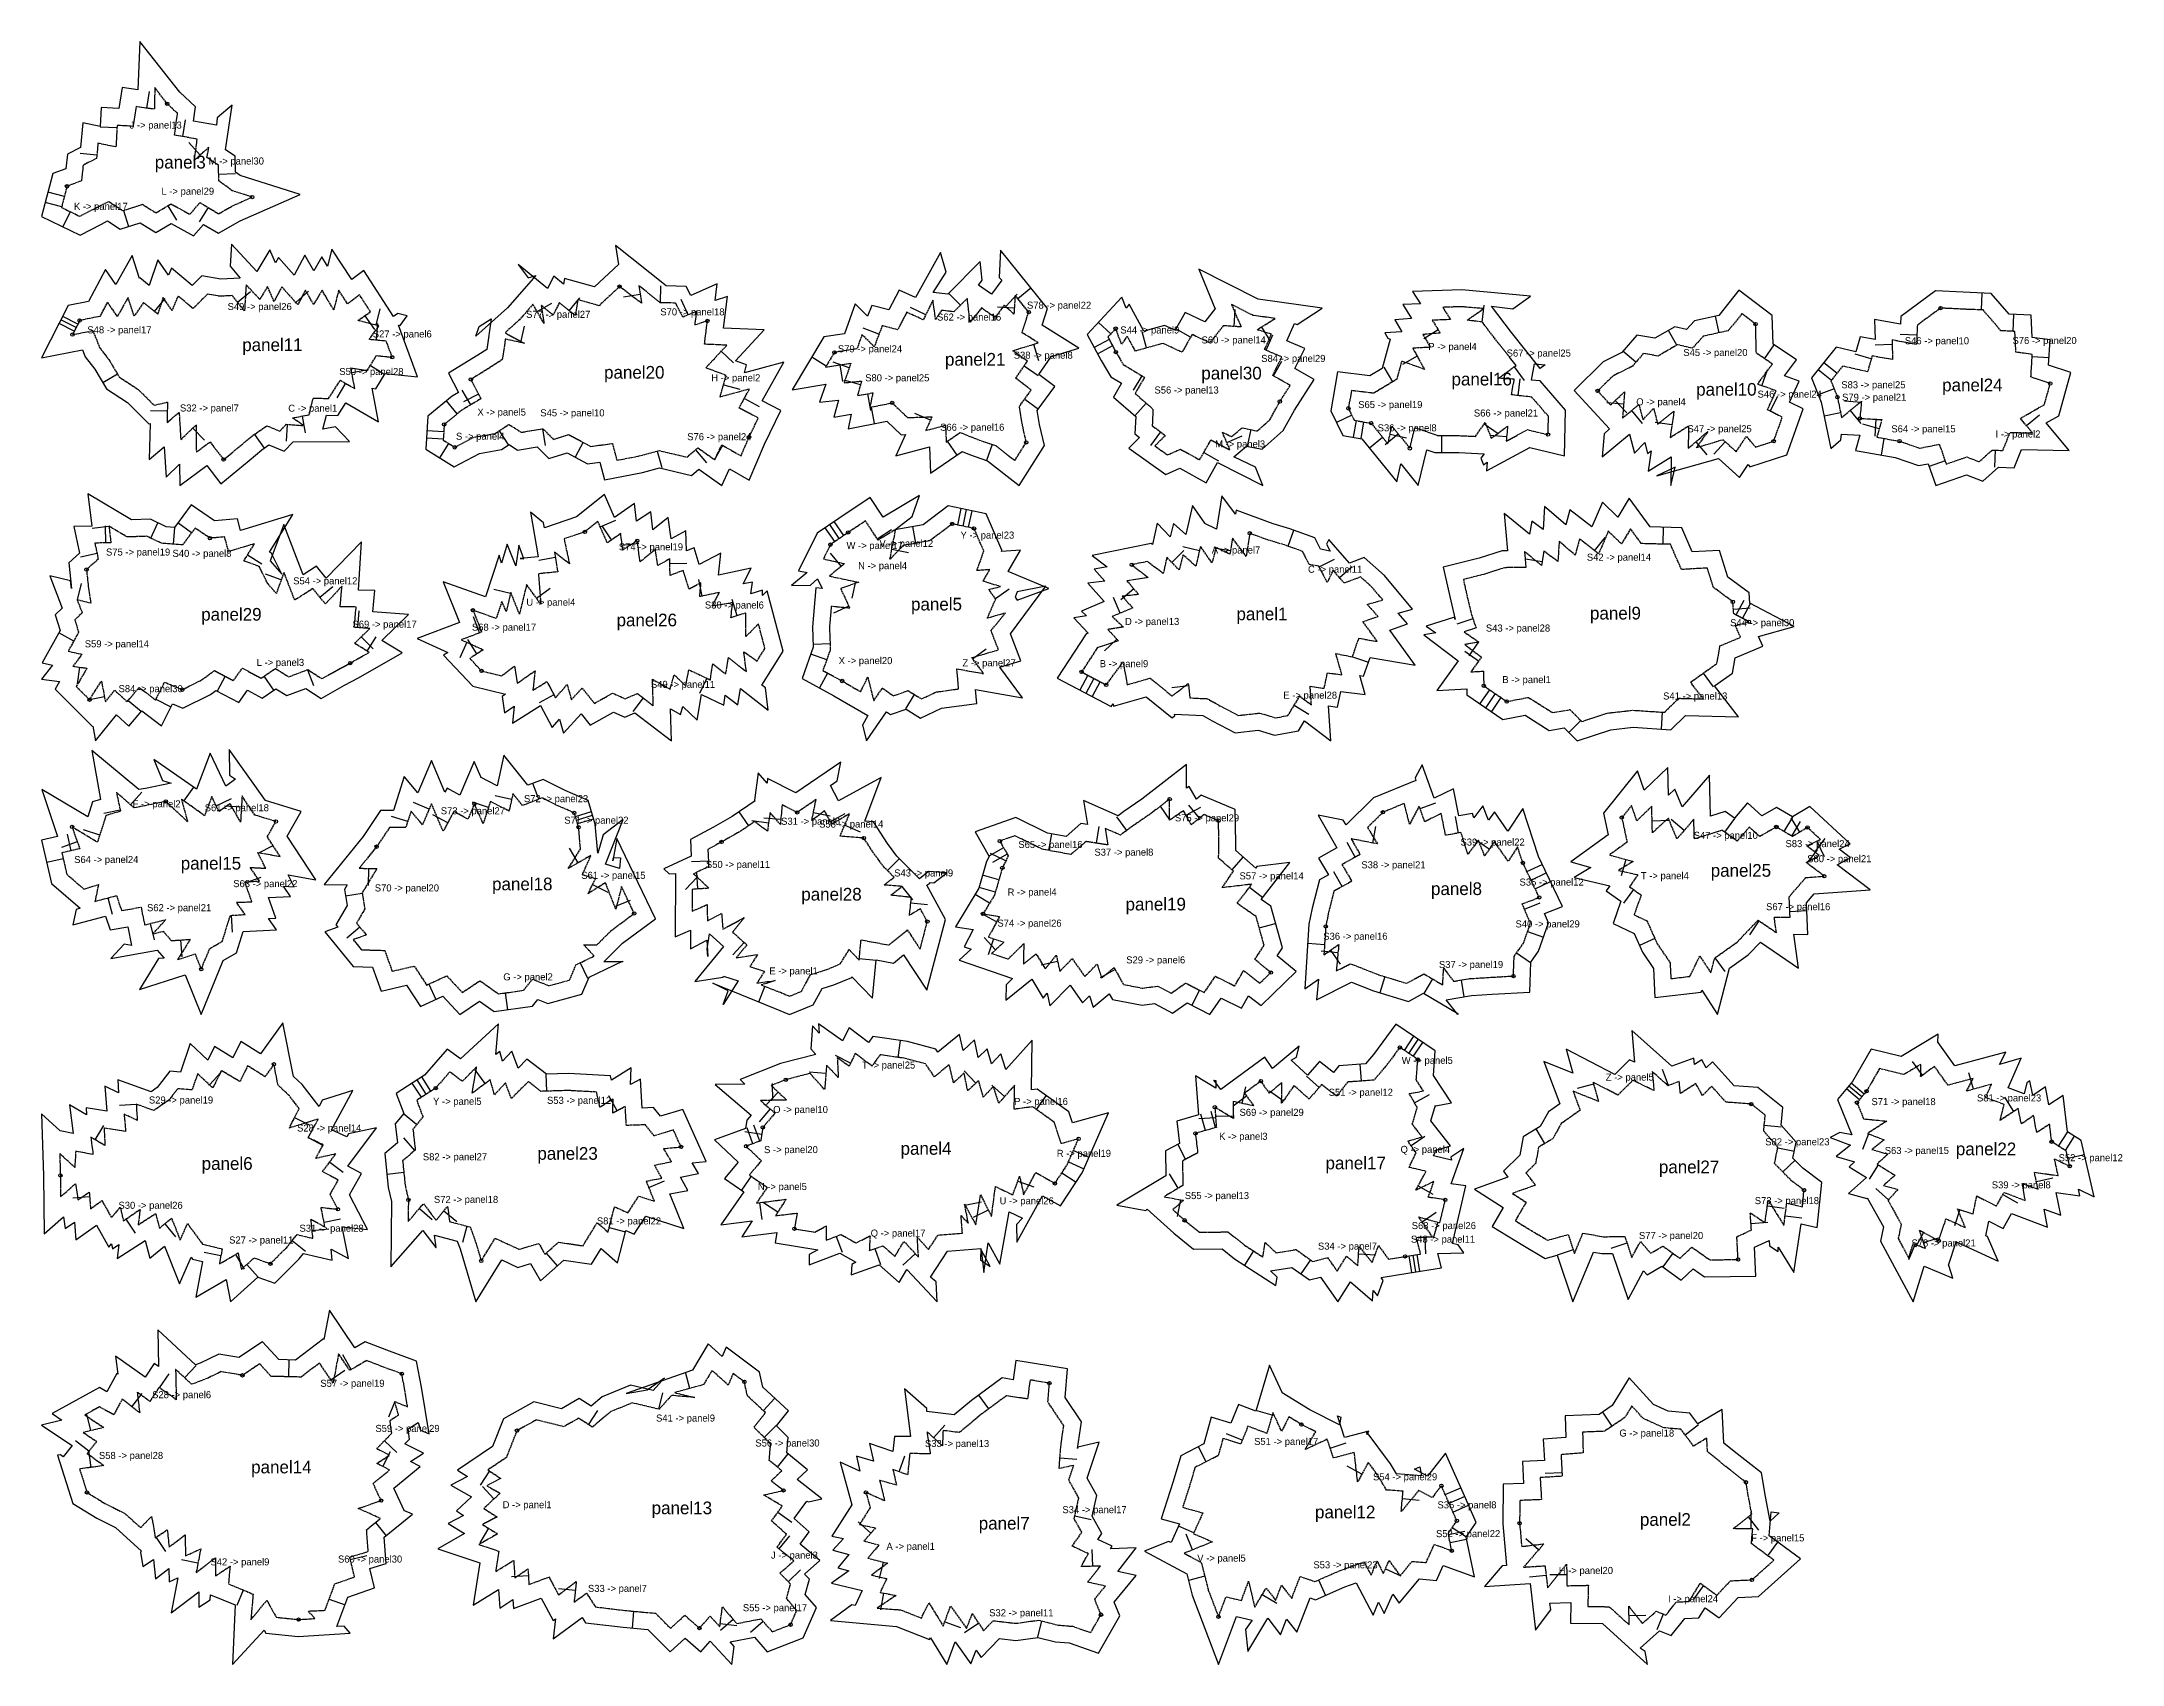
# Model space of a CAD drawing. Header units: millimetres. Extents: x 6 to 1482, y 6 to 1157.
import ezdxf

# ---------------------------------------------------------------- set-up
doc = ezdxf.new("R2010")
doc.units = ezdxf.units.MM
doc.linetypes.add('DASHED', pattern=[1.524, 1.27, -0.254])
for name, color, linetype in [('CUT', 1, 'Continuous'), ('LABELS', 8, 'Continuous'), ('MARKS', 7, 'Continuous'), ('SEAL', 5, 'DASHED')]:
    doc.layers.add(name, color=color, linetype=linetype)

msp = doc.modelspace()

# ---------------------------------------------------------------- texts
at = {"layer": 'LABELS'}
for s, height, p in [('J -> panel13', 5, (68.43, 1095.54)), ('panel3', 9, (86.27, 1067.23)), ('M -> panel30', 5, (124.48, 1070.05)), ('L -> panel29', 5, (90.99, 1048.6)), ('K -> panel17', 5, (28.95, 1037.88)), ('S49 -> panel26', 5, (137.89, 966.81)), ('S77 -> panel27', 5, (349.64, 961.29)), ('S70 -> panel18', 5, (444.82, 963.01)), ('S62 -> panel15', 5, (641.11, 959.36)), ('S78 -> panel22', 5, (704.9, 967.76)), ('S48 -> panel17', 5, (38.46, 950.31)), ('panel11', 9, (148.3, 937.69)), ('S27 -> panel6', 5, (240.89, 947.35)), ('S44 -> panel9', 5, (771.11, 950.18)), ('S60 -> panel14', 5, (828.73, 943.12)), ('S46 -> panel10', 5, (1327.54, 942.53)), ('S76 -> panel20', 5, (1403.87, 942.73)), ('S79 -> panel24', 5, (570.79, 936.83)), ('panel21', 9, (646.75, 927.38)), ('S38 -> panel8', 5, (695.5, 932.29)), ('S84 -> panel29', 5, (871.04, 930)), ('P -> panel4', 5, (989.51, 938.41)), ('S67 -> panel25', 5, (1045.11, 933.8)), ('S45 -> panel20', 5, (1170.41, 934.21)), ('S50 -> panel28', 5, (217.13, 920.7)), ('panel20', 9, (404.93, 918.14)), ('H -> panel2', 5, (480.99, 916.27)), ('S80 -> panel25', 5, (590.13, 916.27)), ('panel30', 9, (828.55, 917.58)), ('panel16', 9, (1006, 913.32)), ('panel10', 9, (1179.52, 906.06)), ('S83 -> panel25', 5, (1282.46, 911.33)), ('panel24', 9, (1353.99, 909.15)), ('S56 -> panel13', 5, (795.32, 907.59)), ('S65 -> panel19', 5, (939.82, 897.26)), ('O -> panel4', 5, (1137.03, 899.23)), ('S46 -> panel24', 5, (1223.09, 904.68)), ('S79 -> panel21', 5, (1283.02, 902.47)), ('S32 -> panel7', 5, (104.12, 894.85)), ('C -> panel1', 5, (180.93, 894.7)), ('X -> panel5', 5, (315.12, 891.95)), ('S45 -> panel10', 5, (359.71, 891.39)), ('S66 -> panel16', 5, (643.29, 881.17)), ('S36 -> panel8', 5, (953.63, 880.75)), ('S66 -> panel21', 5, (1021.87, 891.26)), ('S -> panel4', 5, (299.91, 874.79)), ('S76 -> panel24', 5, (463.91, 874.48)), ('M -> panel3', 5, (838.31, 869.33)), ('S47 -> panel25', 5, (1173.36, 880.13)), ('S64 -> panel15', 5, (1317.98, 880.05)), ('I -> panel2', 5, (1391.91, 876.39)), ('S75 -> panel19', 5, (51.68, 792.65)), ('S40 -> panel8', 5, (98.85, 791.71)), ('S74 -> panel19', 5, (415.4, 796.34)), ('W -> panel17', 5, (576.88, 797.29)), ('V -> panel12', 5, (600.24, 798.8)), ('Y -> panel23', 5, (657.76, 804.67)), ('A -> panel7', 5, (835.98, 794.09)), ('N -> panel4', 5, (585.08, 782.98)), ('C -> panel11', 5, (904.21, 780.44)), ('S42 -> panel14', 5, (1101.98, 788.97)), ('S54 -> panel12', 5, (184.43, 772.22)), ('panel29', 9, (119.19, 746.45)), ('U -> panel4', 5, (349.8, 757.05)), ('S30 -> panel6', 5, (476.45, 755.07)), ('panel5', 9, (622.65, 753.68)), ('panel1', 9, (853.47, 746.77)), ('panel9', 9, (1104.22, 747.28)), ('S69 -> panel17', 5, (226.5, 741.46)), ('S68 -> panel17', 5, (311.19, 739.32)), ('panel26', 9, (413.8, 742.43)), ('D -> panel13', 5, (774.43, 743.42)), ('S43 -> panel28', 5, (1030.4, 738.72)), ('S44 -> panel30', 5, (1203.6, 742.55)), ('S59 -> panel14', 5, (36.61, 727.53)), ('L -> panel3', 5, (158.56, 714.36)), ('X -> panel20', 5, (571.32, 715.62)), ('Z -> panel27', 5, (659.13, 714.02)), ('B -> panel9', 5, (756.51, 713.46)), ('S84 -> panel30', 5, (60.58, 695.72)), ('S49 -> panel11', 5, (438.17, 698.77)), ('E -> panel28', 5, (886.73, 691.1)), ('B -> panel1', 5, (1042.07, 702.14)), ('S41 -> panel13', 5, (1156.09, 690.51)), ('S72 -> panel23', 5, (348.13, 617.69)), ('F -> panel2', 5, (70.56, 614.03)), ('S61 -> panel18', 5, (121.68, 611.26)), ('S73 -> panel27', 5, (289.11, 609.08)), ('S71 -> panel22', 5, (376.73, 602.4)), ('S31 -> panel6', 5, (530.52, 601.64)), ('S75 -> panel29', 5, (809.8, 604.06)), ('S58 -> panel14', 5, (557.48, 599.69)), ('S65 -> panel16', 5, (698.77, 585.18)), ('S39 -> panel22', 5, (1012.38, 586.89)), ('S47 -> panel10', 5, (1177.74, 591.64)), ('S83 -> panel24', 5, (1242.88, 585.79)), ('S64 -> panel24', 5, (29.1, 574.51)), ('panel15', 9, (104.69, 569.85)), ('S50 -> panel11', 5, (477.19, 571.04)), ('S37 -> panel8', 5, (752.73, 579.72)), ('S38 -> panel21', 5, (942.05, 570.77)), ('S80 -> panel21', 5, (1258.3, 575.07)), ('S63 -> panel22', 5, (141.9, 557.41)), ('panel18', 9, (325.5, 555.16)), ('S61 -> panel15', 5, (388.77, 563.3)), ('S43 -> panel9', 5, (610.69, 564.97)), ('S57 -> panel14', 5, (855.63, 562.89)), ('panel8', 9, (991.45, 551.81)), ('S35 -> panel12', 5, (1054.25, 558.51)), ('T -> panel4', 5, (1140.3, 563.04)), ('panel25', 9, (1189.84, 564.78)), ('S70 -> panel20', 5, (242.32, 554.34)), ('panel28', 9, (544.81, 547.89)), ('R -> panel4', 5, (691.12, 551.45)), ('panel19', 9, (774.8, 540.86)), ('S67 -> panel16', 5, (1229.11, 541.05)), ('S62 -> panel21', 5, (80.77, 540.34)), ('S74 -> panel26', 5, (683.89, 529.38)), ('S40 -> panel29', 5, (1051.41, 528.83)), ('S36 -> panel16', 5, (915.06, 520.08)), ('S29 -> panel6', 5, (775.29, 503.29)), ('S37 -> panel19', 5, (997.09, 500.05)), ('G -> panel2', 5, (333.45, 491.27)), ('E -> panel1', 5, (522.13, 495.47)), ('T -> panel25', 5, (587.9, 428.7)), ('W -> panel5', 5, (970.69, 432.02)), ('S51 -> panel12', 5, (918.91, 409.38)), ('Z -> panel5', 5, (1115.42, 420.14)), ('S29 -> panel19', 5, (82.1, 403.9)), ('Y -> panel5', 5, (283.67, 402.96)), ('S53 -> panel12', 5, (364.49, 403.67)), ('O -> panel10', 5, (524.86, 397.15)), ('P -> panel16', 5, (695.79, 402.93)), ('S69 -> panel29', 5, (855.65, 395.15)), ('S71 -> panel18', 5, (1303.85, 402.77)), ('S81 -> panel23', 5, (1378.71, 405.38)), ('S28 -> panel14', 5, (187.2, 384.01)), ('panel23', 9, (357.63, 363.99)), ('S -> panel20', 5, (518.43, 368.72)), ('panel4', 9, (615.23, 367.54)), ('R -> panel19', 5, (726, 366.06)), ('K -> panel3', 5, (841.14, 378.13)), ('Q -> panel4', 5, (969.87, 368.88)), ('S82 -> panel23', 5, (1228.56, 374.25)), ('S63 -> panel15', 5, (1313.27, 368.09)), ('panel22', 9, (1363.7, 367.21)), ('panel6', 9, (119.53, 356.85)), ('S82 -> panel27', 5, (276.42, 363.64)), ('panel17', 9, (916.64, 357.2)), ('panel27', 9, (1153.08, 354.44)), ('S52 -> panel12', 5, (1436.62, 362.96)), ('N -> panel5', 5, (514.02, 342.48)), ('S55 -> panel13', 5, (816.84, 336.1)), ('S39 -> panel8', 5, (1389.19, 343.69)), ('S30 -> panel26', 5, (60.52, 329.2)), ('S72 -> panel18', 5, (284.29, 333.37)), ('U -> panel26', 5, (685.46, 332.41)), ('S73 -> panel18', 5, (1221.09, 332.52)), ('S31 -> panel28', 5, (188.88, 312.93)), ('S81 -> panel22', 5, (399.83, 318.11)), ('Q -> panel17', 5, (594.02, 309.49)), ('S48 -> panel11', 5, (977.19, 305.17)), ('S68 -> panel26', 5, (977.77, 314.81)), ('S77 -> panel20', 5, (1138.96, 307.76)), ('S27 -> panel11', 5, (139.01, 304.59)), ('S34 -> panel7', 5, (911.29, 300.24)), ('S78 -> panel21', 5, (1332.25, 302.47)), ('S57 -> panel19', 5, (203.69, 202.93)), ('S28 -> panel6', 5, (84.39, 194.86)), ('S41 -> panel9', 5, (441.8, 178.26)), ('S59 -> panel29', 5, (242.73, 170.92)), ('S56 -> panel30', 5, (512.24, 160.56)), ('S33 -> panel13', 5, (632.53, 160.21)), ('S51 -> panel17', 5, (865.96, 161.67)), ('G -> panel18', 5, (1125.08, 167.63)), ('S58 -> panel28', 5, (46.65, 151.74)), ('panel14', 9, (154.63, 141.53)), ('S54 -> panel29', 5, (950.31, 136.58)), ('D -> panel1', 5, (332.98, 116.79)), ('panel13', 9, (438.69, 112.54)), ('S34 -> panel17', 5, (730.02, 113.28)), ('panel12', 9, (909.17, 109.62)), ('S35 -> panel8', 5, (996.05, 116.66)), ('panel7', 9, (670.69, 101.63)), ('panel2', 9, (1139.63, 104.3)), ('A -> panel1', 5, (605.22, 87.27)), ('S52 -> panel22', 5, (995, 96.26)), ('F -> panel15', 5, (1218.56, 93.25)), ('S42 -> panel9', 5, (125.75, 76.23)), ('S60 -> panel30', 5, (216.21, 78.24)), ('J -> panel3', 5, (523.3, 81.03)), ('V -> panel5', 5, (825.67, 78.92)), ('S53 -> panel23', 5, (908.04, 74.14)), ('H -> panel20', 5, (1082.07, 70.17)), ('S33 -> panel7', 5, (393.51, 57.41)), ('S55 -> panel17', 5, (503.4, 43.72)), ('S32 -> panel11', 5, (678.1, 40.14)), ('I -> panel24', 5, (1159.57, 50.08))]:
    msp.add_text(s, height=height, dxfattribs=at).set_placement(p)

# ---------------------------------------------------------------- linework, layer by layer
at = {"layer": 'CUT'}
for points in [[(189.34, 1048.891), (146.808, 1062.237), (143.533, 1064.678), (143.181, 1075.996), (136.441, 1080.551), (141.215, 1112.121), (130.458, 1103.185), (129.958, 1097.887), (113.714, 1100.724), (115.045, 1110.942), (103.986, 1121.28), (75.734, 1157.26), (74.275, 1123.067), (63.121, 1124.65), (60.753, 1109.768), (48.165, 1110.528), (47.478, 1097.044), (35.263, 1099.536), (33.643, 1082.096), (24.282, 1077.408), (23.115, 1067.104), (13.939, 1063.577), (6, 1033.077), (33.227, 1019.966), (48.389, 1027.777), (52.816, 1030.029), (61.764, 1024.145), (75.841, 1028.686), (86.954, 1021.75), (97.971, 1028.311), (113.815, 1019.508), (120.835, 1027.587), (131.415, 1021.246), (146.802, 1030.031)], [(272.501, 919.42), (259.108, 956.008), (260.376, 955.887), (265.307, 962.655), (258.634, 964.407), (255.664, 962.353), (234.611, 994.853), (226.055, 988.472), (211.863, 1010.112), (208.734, 997.96), (204.864, 1004.479), (199.058, 994.609), (192.659, 1005.644), (185.155, 991.506), (173.902, 1004.136), (171.896, 1000.378), (167.894, 1009.477), (158.698, 994.206), (140.712, 1013.508), (139.797, 997.968), (146.714, 989.355), (133.11, 988.609), (119.572, 990.981), (112.687, 984.122), (98.023, 996.499), (95.922, 991.467), (88.332, 1002.55), (82.375, 984.223), (75.751, 989.651), (75.506, 989.295), (70.207, 1005.505), (58.674, 984.908), (51.311, 995.52), (39.37, 972.955), (24.905, 969.97), (6, 932.853), (34.918, 938.55), (36.956, 933.634), (43.779, 924.896), (51.99, 910.948), (66.833, 901.137), (81.989, 886.186), (82.916, 886.396), (82.306, 860.866), (92.971, 869.761), (94.231, 848.328), (103.809, 857.475), (103.922, 842.372), (123.112, 856.61), (133.154, 843.548), (153.184, 860.019), (162.103, 867.576), (167.174, 871.11), (178.031, 866.655), (184.319, 873.384), (224.271, 873.531), (214.464, 884.014), (205.537, 882.261), (207.99, 892.13), (215.999, 891.954), (221.776, 900.896), (245.036, 887.556), (240.376, 911.303), (242.981, 910.894), (249.755, 921.799)], [(413.079, 1012.647), (415.164, 999.064), (415.151, 999.073), (398.126, 983.293), (376.846, 989.315), (376.14, 985.251), (369.226, 990.957), (364.756, 982.023), (344.007, 999.109), (351.008, 989.757), (356.465, 991.427), (336.361, 968.348), (314.078, 948.226), (316.289, 955.156), (324.858, 960.61), (321.675, 938.821), (315.409, 934.776), (294.687, 922.055), (301.703, 908.399), (297.113, 905.669), (279.842, 891.635), (278.501, 868.206), (298.517, 855.575), (316.501, 865.112), (332.114, 867.803), (337.557, 871.395), (343.605, 867.513), (357.436, 869.747), (365.692, 861.435), (378.64, 865.517), (393.269, 857.678), (401.923, 858.834), (405.189, 846.294), (432.111, 851.535), (444.187, 854.763), (466.885, 849.471), (472.132, 853.917), (488.412, 842.372), (493.823, 854.264), (507.889, 846.231), (518.652, 871.654), (530.211, 895.55), (517.115, 902.325), (532.332, 929.878), (504.486, 922.241), (506.064, 927.853), (498.116, 930.8), (518.482, 952.73), (489.656, 953.99), (492.419, 976.542), (483.692, 973.604), (485.163, 985.425), (466.368, 977.244), (463.07, 983.617), (449.038, 983.925)], [(686.145, 1009.334), (685.08, 989.901), (687.032, 988.111), (679.614, 978.078), (670.44, 984.57), (673.17, 987.934), (671.664, 1001.167), (648.677, 978.17), (638.261, 979.379), (647.557, 993.601), (643.658, 1007.671), (625.723, 975.664), (614.217, 980.987), (606.909, 966.855), (594.773, 970.021), (591.89, 962.381), (582.992, 971.231), (575.386, 949.997), (560.909, 947.761), (538.332, 910.333), (562.105, 914.162), (557.756, 901.507), (571.207, 902.799), (567.799, 890.746), (580.19, 893.054), (578.025, 882.617), (605.481, 887.964), (615.617, 878.359), (618.63, 878.462), (611.828, 863.42), (635.711, 869.676), (636.409, 851.035), (658.913, 866.406), (664.13, 864.322), (676.936, 859.928), (699.377, 842.372), (717.197, 870.766), (713.842, 885.53), (712.13, 895.437), (724.544, 912.596), (713.28, 921.086), (721.764, 933.446), (721.466, 933.658), (741.607, 939.862), (715.686, 956.001), (719.509, 967.868)], [(894.95, 925.237), (902.003, 939.599), (889.277, 945.039), (894.57, 957.186), (896.476, 956.593), (914.336, 968.245), (868.861, 974.601), (826.691, 995.858), (838.13, 968.089), (838.645, 968.055), (830.979, 958.498), (817.03, 965.141), (809.89, 952.456), (802.527, 955.946), (787.75, 951.813), (777.276, 971.013), (775.211, 968.075), (772.236, 976.033), (747.607, 949.491), (757.555, 931.093), (764.358, 919.536), (771.943, 914.936), (766.286, 905.07), (782.001, 891.337), (781.492, 878.892), (784.754, 876.468), (777.174, 868.762), (803.355, 850.223), (813.189, 854.713), (831.938, 844.278), (840.086, 858.665), (872.08, 842.372), (866.939, 855.338), (851.658, 862.718), (860.687, 870.365), (871.58, 868.064), (886.654, 881.301), (894.572, 895.81), (908.541, 917.507)], [(967.123, 845.035), (969.962, 857.662), (982.392, 842.372), (988.547, 867.765), (994.105, 865.787), (1011.085, 865.729), (1029.067, 864.916), (1026.81, 861.689), (1028.663, 856.943), (1031.348, 858.919), (1030.761, 852.669), (1061.524, 869.218), (1086.025, 863.325), (1086.903, 895.838), (1068.854, 916.493), (1062.637, 917.188), (1064.799, 928.767), (1072.362, 928.018), (1068.973, 925.251), (1048.515, 950.96), (1034.277, 969.559), (1049.444, 967.627), (1061.927, 976.741), (1013.319, 981.198), (978.344, 980.014), (983.946, 971.22), (971.436, 970.711), (977.53, 960.787), (965.777, 959.793), (970.735, 951.31), (958.693, 950.639), (960.789, 946.866), (962.499, 946.251), (956.831, 925.458), (948.133, 920.202), (925.197, 922.882), (920.336, 895.315), (928.933, 877.795), (942.494, 875.516)], [(1137.362, 949.031), (1126.722, 936.596), (1113.553, 929.991), (1092.903, 909.845), (1118.139, 882.526), (1114.273, 878.928), (1112.935, 862.768), (1132.146, 878.701), (1135.791, 865.234), (1143.093, 872.97), (1145.116, 864.977), (1147.615, 866.961), (1145.556, 852.583), (1161.814, 862.768), (1161.562, 842.372), (1164.599, 855.334), (1151.715, 849.29), (1195.443, 861.436), (1210.303, 847.934), (1216.361, 857.181), (1217.654, 855.657), (1243.797, 864.095), (1255.439, 896.625), (1245.8, 901.546), (1252.512, 916.411), (1242.282, 920.092), (1250.575, 931.396), (1234.041, 942.724), (1233.539, 962.98), (1209.874, 980.843), (1195.482, 962.933), (1178.227, 959.122), (1172.661, 953.014), (1164.372, 955.002), (1150.263, 946.753)], [(1292.508, 867.098), (1320.712, 862.155), (1337.261, 856.421), (1344.088, 857.8), (1349.506, 842.372), (1371.284, 849.837), (1382.927, 845.33), (1393.875, 855.317), (1405.032, 854.945), (1410.197, 867.796), (1444.161, 867.295), (1427.839, 886.721), (1436.741, 891.866), (1445.295, 922.416), (1429.485, 927.768), (1430.59, 945.627), (1417.803, 947.44), (1417.071, 963.081), (1401.442, 963.88), (1388.699, 978.672), (1368.916, 979.41), (1349.228, 980.422), (1324.647, 962.34), (1324.408, 956.684), (1306.052, 960.078), (1306.435, 946.039), (1295.83, 947.931), (1292.701, 937.212), (1278.702, 940.382), (1261.439, 918.627), (1268.146, 901.57), (1274.918, 868.704), (1282.211, 874.671), (1282.576, 878.664), (1295.566, 877.941)], [(90.919, 671.748), (98.86, 687.402), (106.12, 684.298), (125.737, 694.1), (129.601, 696.922), (145.768, 688.369), (152.021, 697.183), (162.445, 691.512), (172.113, 698.209), (180.031, 693.263), (193.394, 698.39), (204.241, 691.301), (220.914, 700.586), (230.717, 705.875), (261.648, 723.54), (247.381, 732.444), (266.336, 750.765), (240.84, 752.751), (242.318, 767.903), (230.847, 768.109), (232.994, 802.313), (207.867, 776.575), (200.913, 785.136), (191.41, 779.033), (177.697, 814.692), (168.162, 788.82), (176.435, 779.468), (168.931, 794.641), (167.532, 795.132), (184.296, 821.739), (146.988, 810.535), (144.818, 818.627), (128.649, 817.287), (112.084, 828.554), (100.272, 812.666), (94.273, 813.141), (83.189, 818.408), (69.728, 817.93), (38.887, 836.372), (41.648, 813.445), (28.949, 813.185), (32.984, 794.447), (25.235, 787.498), (27.223, 769.276), (26.449, 774.688), (11.941, 778.203), (20.669, 755.249), (15.724, 750.673), (19.268, 739.55), (6.47, 716.544), (13.632, 714.971), (6, 705.037), (18.728, 703.303), (15.512, 697.79), (42.107, 671.307), (42.245, 671.525), (44.19, 661.135), (59.163, 679.607), (67.806, 671.723), (76.978, 682.587)], [(405.288, 835.879), (385.487, 820.142), (362.564, 812.354), (362.067, 815.852), (352.835, 823.32), (358.137, 791.741), (345.396, 790.476), (348.125, 790.344), (344.465, 799.946), (342.454, 785.359), (336.096, 800.71), (332.177, 787.14), (330.619, 792.852), (320.908, 763.396), (290.787, 774.03), (302.438, 745.257), (272.336, 733.706), (294.144, 723.944), (291.057, 721.955), (311.771, 699.942), (335.017, 694.405), (332.625, 692.6), (334.392, 681.048), (341.207, 685.855), (339.917, 673.733), (359.813, 686.254), (368.11, 670.745), (373.248, 676.624), (376.142, 666.54), (388.753, 680.252), (395.159, 672.315), (411.572, 681.625), (419.565, 677.994), (426.835, 681.002), (452.68, 661.135), (451.944, 683.964), (459.068, 679.957), (460.699, 685.614), (470.944, 675.77), (474.105, 694.058), (489.872, 686.587), (490.901, 693.663), (499.738, 686.721), (501.657, 698.344), (521.435, 682.926), (519.399, 698.899), (516.865, 700.691), (531.96, 724.856), (520.689, 767.652), (517.35, 764.268), (517.332, 768.121), (509.109, 765.569), (510.15, 773.755), (503.61, 772.642), (509.355, 783.583), (486.207, 778.634), (487.632, 794.292), (472.398, 786.214), (468.751, 798.057), (463.362, 795.927), (463.036, 810.205), (452.429, 804.422), (450.284, 819.629), (439.604, 811.003), (438.003, 823.578), (427.878, 817.055), (426.502, 829.486), (412.37, 819.754)], [(649.04, 827.948), (631.15, 814.524), (611.089, 810.851), (623.451, 820.438), (628.651, 835.36), (602.979, 819.87), (593.774, 833.825), (571.336, 818.972), (556.121, 808.491), (542.918, 781.884), (548.958, 780.536), (537.96, 771.462), (551.312, 771.544), (556.232, 776.248), (559.503, 769.216), (555.041, 769.634), (552.802, 741.971), (553.326, 727.714), (545.419, 705.455), (567.901, 693.212), (591.904, 679.245), (588.286, 672.235), (590.956, 661.135), (605.326, 681.853), (608.162, 679.857), (619.134, 683.63), (629.467, 677.34), (644.163, 684.266), (669.359, 687.701), (668.485, 697.721), (701.81, 691.78), (685.62, 713.571), (700.47, 717.947), (693.154, 737.171), (718.205, 770.856), (698.041, 766.828), (696.456, 763.235), (698.011, 761.072), (720.332, 769.271), (691.613, 781.435), (700.287, 796.513), (686.807, 795.418), (687.147, 796.389), (675.833, 822.351)], [(726.332, 705.579), (764.596, 685.496), (766.063, 687.48), (766.355, 685.783), (789.54, 692.431), (807.774, 677.584), (809.696, 679.098), (809.576, 680.229), (829.498, 679.252), (836.352, 675.295), (852.489, 666.896), (868.939, 668.708), (880.462, 665.253), (897.44, 668.269), (901.733, 675.344), (920.496, 661.135), (918.734, 685.971), (925.1, 685.093), (927.456, 696.151), (944.723, 694.07), (940.856, 707.62), (943.546, 707.097), (948.256, 720.442), (980.285, 714.919), (962.307, 739.785), (974.835, 744.23), (968.062, 751.71), (978.435, 754.636), (958.401, 778.448), (944.128, 791.328), (933.529, 787.252), (918.891, 804.061), (917.36, 800.787), (919.887, 795.873), (913.086, 797.08), (908.998, 805.311), (891.225, 811.594), (879.401, 815.142), (853.215, 824.837), (852.805, 822.098), (843.005, 835.101), (839.425, 811.337), (831.072, 815.303), (831.128, 815.511), (822.283, 828.179), (817.532, 807.561), (808.92, 815.289), (806.524, 806.039), (797.126, 815.62), (793.814, 800.582), (793.053, 801.145), (751.163, 792.803), (761.754, 784.538), (752.588, 783.098), (760.072, 774.439), (747.994, 773.082), (759.705, 760.014), (743.553, 753.217), (747.097, 749.925), (738.188, 748.509), (748.231, 737.649), (746.961, 737.226)], [(1217.652, 758.866), (1217.09, 766.18), (1202.062, 777.359), (1196.08, 796.291), (1176.762, 795.203), (1169.251, 812.416), (1146.835, 812.979), (1132.114, 833.356), (1124.018, 819.96), (1113.011, 830.443), (1105.444, 812.909), (1089.903, 825.043), (1087.043, 814.444), (1071.935, 827.333), (1070.886, 811.178), (1062.959, 817.057), (1061.394, 807.846), (1043.352, 822.413), (1045.66, 796.063), (1041.906, 796.004), (1025.555, 790.812), (1000.111, 784.371), (1005.503, 760.438), (1008.635, 747.392), (1008.082, 748.98), (988.091, 742.667), (994.922, 737.894), (986.285, 736.312), (1010.624, 718.062), (995.543, 696.973), (1016.835, 698.022), (1016.857, 693.93), (1042.5, 676.416), (1058.147, 679.34), (1075.279, 668.577), (1085.858, 670.465), (1095.216, 661.135), (1118.917, 669.083), (1134.942, 670.878), (1161.564, 669.102), (1171.966, 679.254), (1209.529, 678.151), (1192.636, 700.224), (1205.272, 709.221), (1207.116, 720.01), (1226.72, 728.298), (1223.791, 735.125), (1248.979, 742.228)], [(200.385, 562.701), (180.122, 593.59), (190, 611.111), (164.815, 618.764), (139.077, 655.135), (139.25, 636.951), (143.604, 633.957), (136.544, 629.019), (125.506, 652.545), (115.86, 626.904), (85.519, 647.944), (91.742, 633.182), (97.797, 631.118), (79.62, 627.503), (75.028, 626.563), (41.651, 654.238), (47.837, 619.65), (42.175, 618.031), (38.773, 607.38), (6.061, 626.75), (17.282, 593.335), (6, 590.724), (13.049, 560.053), (33.303, 542.447), (30.404, 541.508), (28.174, 530.689), (51.393, 536.926), (54.722, 527.087), (67.077, 529.339), (69.79, 516.008), (64.581, 516.992), (55.187, 506.863), (87.966, 512.696), (92.91, 507.02), (88.788, 506.705), (75.49, 484.85), (107.886, 495.154), (119.223, 467.094), (134.706, 505.419), (144.173, 510.918), (148.858, 525.869), (172.677, 527.205), (166.974, 535.277), (172.034, 535.408), (166.841, 549.98), (182.521, 550.744), (177.5, 558.123), (185.23, 557.715), (180.93, 566.064)], [(377.279, 625.962), (361.704, 633.868), (350.914, 629.65), (333.822, 651.05), (329.131, 629.216), (317.369, 635.319), (317.519, 635.779), (312.746, 646.569), (302.539, 622.572), (293.651, 627.559), (292.106, 624.704), (282.597, 647.189), (272.795, 624.324), (263.084, 635.828), (255.518, 611.724), (246.438, 611.712), (233.955, 593.289), (206.385, 559.278), (222.739, 558.965), (220.813, 555.788), (222.685, 544.277), (214.674, 530.592), (216.018, 529.003), (206.938, 525.775), (227.004, 501.167), (240.784, 500.75), (246.915, 483.639), (264.809, 487.815), (274.67, 472.763), (290.502, 479.991), (302.593, 467.094), (316.686, 476.479), (326.952, 469.143), (354.225, 473.009), (358.015, 477.625), (364.955, 474.823), (389.267, 481.443), (394.295, 493.472), (417.898, 504.801), (418.233, 504.443), (404.876, 504.458), (417.948, 517.565), (441.314, 535.043), (414.02, 591.928), (411.052, 575.965), (411.688, 578.358), (416.568, 578.205), (415.867, 570.651), (405.988, 573.676), (418.556, 605.348), (404.284, 594.41), (400.513, 581.431), (398.724, 602.185), (393.698, 618.888)], [(636.101, 560.685), (638.924, 560.371), (648.096, 567.532), (634.983, 568.525), (628.585, 563.42), (612.686, 579.382), (605.936, 588.478), (596.064, 603.708), (589.831, 604.208), (601.584, 635.284), (571.127, 618.73), (565.432, 629.401), (570.202, 632.928), (572.83, 646.037), (540.979, 624.289), (520.835, 634.373), (520.555, 631.258), (514.334, 638.514), (511.686, 618.997), (512.056, 618.717), (495.864, 607.574), (482.508, 599.962), (466.181, 591.206), (466.756, 579.404), (447.314, 570.43), (451.116, 566.822), (455.478, 567.102), (455.328, 522.256), (466.212, 526.893), (466.261, 513.653), (477.745, 519.702), (478.641, 508.186), (477.965, 513.75), (479.686, 524.247), (489.662, 515.207), (469.27, 490.489), (489.358, 493.636), (489.733, 494.221), (500.145, 490.97), (489.374, 474.091), (492.836, 483.744), (482.153, 489.212), (525.493, 471.65), (536.414, 467.094), (553.302, 473.905), (559.619, 485.384), (567.869, 488.004), (580.551, 493.387), (580.756, 493.712), (595.352, 478.586), (597.917, 505.814), (610.116, 503.525), (617.322, 509.38), (633.943, 484.267), (647.021, 534.559), (633.758, 558.834), (636.052, 560.231)], [(852.621, 612.583), (828.496, 622.73), (825.019, 619.921), (820.033, 628.908), (818.096, 627.59), (818.115, 644.424), (786.417, 619.85), (773.674, 611.043), (769.652, 608.108), (744.97, 618.935), (747.752, 601.758), (743.143, 602.479), (732.58, 593.399), (719.545, 595.787), (696.986, 606.883), (668.128, 596.583), (678.025, 579.187), (676.192, 575.523), (670.77, 556.659), (654.096, 529.349), (666.813, 527.344), (660.223, 515.003), (665.216, 513.375), (656.77, 505.708), (694.671, 492.617), (690.167, 488.17), (690.004, 477.189), (708.264, 492.109), (716.458, 478.691), (719.253, 482.136), (721.172, 473.3), (735.455, 487.956), (744.292, 475.418), (749.21, 480.36), (751.767, 472.34), (763.16, 481.819), (765.469, 477.639), (786.64, 473.596), (795.383, 474.785), (808.172, 468.112), (818.39, 475.402), (834.674, 467.094), (842.556, 478.757), (856.935, 471.615), (862.038, 480.335), (870.928, 473.489), (895.883, 497.484), (882.443, 508.592), (886.078, 514.244), (877.839, 543.843), (871.102, 548.561), (891.335, 574.814), (867.954, 572.016), (867.234, 570.945), (852.915, 583.293), (853.017, 588.637)], [(1056.489, 613.279), (1045.885, 597.185), (1036.376, 610.822), (1032.268, 604.852), (1028.168, 615.007), (1021.937, 606.631), (1020.97, 609.65), (1011.266, 608.002), (1007.416, 627.265), (993.744, 620.528), (985.196, 644.276), (980.25, 635.008), (980.736, 633.089), (950.552, 620.746), (931.335, 601.567), (929.262, 605.017), (911.425, 608.508), (924.693, 585.186), (911.728, 578.042), (918.676, 566.159), (912.27, 562.652), (907.156, 542.438), (904.88, 531.125), (901.883, 485.253), (911.702, 492.112), (910.347, 477.377), (934.985, 489.92), (950.584, 483.839), (975.513, 476.246), (986.206, 482.091), (1010.574, 467.769), (1010.379, 467.094), (1002.279, 477.56), (1020.201, 480.546), (1034.824, 481.509), (1061.443, 482.961), (1062.253, 504.295), (1067.768, 512.104), (1074.85, 532.122), (1072.063, 538.773), (1084.602, 543.57), (1072.377, 569.291), (1067.801, 579.073)], [(1288.719, 588.1), (1260.04, 614.656), (1247.783, 607.286), (1236.442, 613.99), (1226.144, 608.038), (1215.935, 617.115), (1206.681, 606.242), (1200.095, 611.024), (1189.776, 607.775), (1188.915, 636.886), (1169.495, 614.271), (1164.313, 626.821), (1159.816, 622.681), (1159.319, 642.351), (1142.638, 626.242), (1137.937, 640.007), (1113.84, 609.799), (1117.136, 594.444), (1090.602, 575.262), (1104.821, 571.386), (1093.024, 564.17), (1118.202, 558.447), (1115.728, 554.845), (1126.147, 547.345), (1120.571, 531.624), (1135.481, 524.51), (1141.368, 511.329), (1149.224, 499.8), (1150.181, 479.049), (1182.985, 483.002), (1183.597, 484.254), (1194.759, 467.094), (1203.202, 499.879), (1216.444, 509.296), (1225.147, 518.358), (1252.193, 500.008), (1248.762, 524.003), (1258.685, 523.865), (1257.687, 546.328), (1263.179, 552.62), (1302.919, 555.452), (1279.627, 573.204), (1288.91, 578.236), (1280.862, 584.331)], [(177.155, 461.094), (161.26, 439.079), (147.201, 447.869), (141.6, 436.427), (128.534, 444.265), (123.837, 434.77), (111.395, 446.5), (104.391, 426.22), (96.969, 426.741), (88.005, 415.22), (83.806, 412.295), (59.951, 420.797), (60.551, 411.59), (50.84, 416.236), (52.33, 398.399), (37.646, 400.863), (37.884, 395.809), (25.836, 403.028), (28.455, 382.641), (19.064, 384.467), (19.068, 384.525), (6, 396.601), (7.305, 352.607), (7.84, 311.465), (21.408, 323.424), (22.635, 315.177), (29.354, 319.65), (30.285, 307.15), (44.875, 317.531), (53.568, 302.095), (55.471, 304.331), (56.293, 300.774), (60.79, 303.877), (59.627, 294.032), (79.466, 306.798), (82.745, 294.283), (93.069, 302.792), (103.785, 275.939), (112.09, 294.872), (113.081, 293.528), (120.16, 291.806), (115.439, 266.524), (136.868, 279.028), (139.977, 263.22), (159.455, 280.699), (171.399, 276.392), (188.787, 293.803), (191.785, 297.529), (212.112, 292.712), (211.293, 300.546), (223.659, 293.949), (219.177, 316.516), (237.067, 314.595), (224.318, 339.219), (232.851, 354.359), (223.227, 359.536), (243.514, 386.69), (223.593, 382.412), (222.397, 380.215), (211.71, 385.163), (226.823, 413.051), (205.047, 406.309), (202.751, 401.726), (190.739, 417.37), (184.717, 423.04)], [(402.917, 301.031), (414.547, 290.972), (420.412, 313.844), (426.298, 311.192), (434.6, 324.002), (461.551, 315.315), (451.499, 339.83), (464.282, 342.269), (459.109, 351.701), (471.893, 354.3), (467.32, 361.835), (477.275, 362.803), (460.723, 399.761), (444.859, 394.845), (439.994, 400.984), (432.027, 400.716), (430.767, 421.269), (423.682, 417.454), (424.046, 429.137), (410.09, 420.426), (409.423, 423.48), (379.726, 425.141), (364.102, 424.669), (350.236, 435.353), (343.898, 429.072), (339.44, 441), (332.918, 433.958), (330.987, 440.778), (328.05, 438.586), (329.975, 460.456), (303.183, 435.496), (293.631, 442.553), (277.564, 424.021), (257.39, 410.972), (262.803, 396.731), (256.868, 389.475), (258.4, 375.901), (249.514, 368.38), (251.912, 344.322), (254.144, 334.286), (253.681, 288.054), (276.316, 313.808), (285.723, 301.753), (285.746, 301.781), (284.563, 310.543), (300.81, 306.331), (302.753, 300.784), (313.991, 263.22), (332.319, 292.963), (343.804, 287.675), (352.86, 290.403), (359.784, 278.092), (376.421, 292.878), (396.104, 289.878)], [(487.725, 317.873), (510.02, 320.781), (502.695, 309.29), (527.358, 312.311), (526.183, 305.157), (556.527, 300.168), (550.418, 296.843), (550.364, 289.47), (572.058, 297.727), (583.476, 291.326), (580.566, 289.812), (580.199, 282.476), (600.013, 289.346), (614.119, 277.041), (619.611, 286.135), (641.238, 263.22), (640.369, 277.437), (636.537, 280.768), (648.571, 299.058), (672.064, 301.04), (671.946, 293.063), (678.88, 288.31), (672.307, 300.165), (674.366, 284.079), (677.261, 305.145), (685.527, 289.955), (692.273, 327), (701.604, 322.502), (697.379, 318.088), (697.62, 305.464), (715.823, 338.515), (728.593, 331.248), (743.919, 354.628), (762.638, 397.256), (737.07, 390.103), (734.56, 397.905), (712.169, 414.085), (708.096, 413.553), (708.59, 448.92), (689.905, 428.018), (686.417, 439.127), (679.712, 432.048), (676.694, 442.737), (670.279, 436.596), (667.724, 449.097), (659.698, 441.51), (657.014, 452.803), (641.773, 440.37), (640.294, 442.513), (620.101, 447.801), (595.617, 451.348), (592.524, 447.305), (578.694, 457.689), (574.123, 448.33), (557.114, 460.379), (557.551, 453.838), (552.87, 458.909), (551.612, 442.77), (555.181, 438.76), (530.121, 432.205), (501.438, 420.891), (504.799, 417.734), (483.682, 417.286), (509.289, 395.749), (506.211, 392.133), (505.277, 386.265), (483.275, 378.197), (500.032, 362.388), (490.28, 350.749), (503.984, 341.366)], [(811.249, 391.497), (813.094, 375.609), (803.11, 370.379), (803.345, 352.502), (768.638, 331.823), (789.169, 327.985), (790.222, 328.889), (808.93, 311.903), (823.024, 300.536), (843.285, 300.765), (852.137, 293.686), (881.368, 274.8), (882.242, 280.719), (877.633, 285.123), (892.728, 287.685), (905.249, 278.751), (913.063, 280.829), (925.375, 263.22), (934.307, 277.418), (949.898, 263.884), (950.384, 271.169), (953.456, 267.39), (957.611, 278.273), (956.007, 280.449), (974.93, 283.564), (998.992, 287.294), (996.401, 297.469), (1014.848, 298.092), (1010.727, 303.617), (1006.595, 304.486), (1016.25, 345.389), (1005.69, 347.025), (1014.633, 371.901), (1005.556, 365.904), (1006.095, 363.76), (993.16, 366.843), (994.666, 369.969), (994.274, 370.535), (1005.264, 373.891), (991.428, 391.699), (994.66, 402.62), (994.882, 402.233), (1005.957, 404.276), (993.261, 423.782), (994.504, 441.298), (966.58, 460.095), (950.678, 438.695), (945.072, 432.081), (926.078, 430.747), (922.307, 425.977), (912.296, 433.708), (903.912, 424.131), (892.237, 434.611), (895.957, 436.741), (897.849, 444.49), (879.114, 428.864), (873.52, 436.785), (842.44, 413.734), (837.504, 420.462), (838.737, 420.201), (838.846, 414.875), (824.434, 423.649), (826.521, 395.817)], [(1268.628, 347.935), (1255.178, 358.082), (1248.181, 365.226), (1250.398, 376.47), (1239.865, 388.453), (1240.981, 401.098), (1223.181, 415.245), (1206.403, 416.455), (1191.086, 433.571), (1186.719, 429.252), (1183.51, 434.917), (1178.394, 431.646), (1177.958, 436.152), (1162.159, 430.319), (1133.892, 455.594), (1135.786, 433.199), (1132.308, 434.91), (1121.753, 424.538), (1087.307, 442.465), (1092.075, 425.548), (1071.584, 433.681), (1082.775, 403.623), (1074.671, 397.953), (1068.894, 387.591), (1056.817, 380.379), (1054.54, 367.376), (1042.853, 355.873), (1046.016, 351.732), (1022.25, 343.218), (1042.735, 330.052), (1034.907, 316.641), (1056.474, 303.484), (1072.341, 294.048), (1080.954, 296.392), (1092.019, 263.22), (1106.623, 298.473), (1112.617, 297.39), (1120.259, 297.485), (1131.176, 264.905), (1142.261, 285.11), (1144.67, 282.346), (1155.264, 288.456), (1168.914, 278.559), (1177.495, 286.583), (1185.512, 280.962), (1221.786, 281.407), (1220.79, 301.917), (1231.327, 306.797), (1231.616, 302.94), (1237.723, 298.922), (1237.705, 301.895), (1248.878, 283.936), (1253.942, 318.556), (1265.441, 315.853)], [(1399.244, 440.396), (1363.099, 430.603), (1351.199, 447.229), (1351.008, 447.087), (1351.075, 453.198), (1324.858, 437.235), (1303.592, 442.536), (1290.503, 419.518), (1279.698, 406.694), (1289.887, 381.781), (1281.365, 383.352), (1274.628, 379.894), (1288.926, 374.457), (1278.722, 366.318), (1291.777, 362.468), (1288.004, 358.99), (1300.45, 351.321), (1287.532, 340.055), (1300.537, 336.545), (1300.92, 336.965), (1312.273, 316.362), (1310.2, 306.218), (1333.506, 263.22), (1341.145, 288.536), (1361.575, 280.109), (1358.697, 288.991), (1358.428, 289.138), (1363.895, 305.68), (1393.607, 292.164), (1386.253, 309.531), (1385.073, 309.919), (1387.175, 320.435), (1397.266, 315.27), (1403.281, 325.936), (1428.608, 316.125), (1426.297, 328.892), (1438.208, 324.581), (1434.755, 340.815), (1451.636, 338.333), (1450.608, 343.111), (1461.755, 337.707), (1452.584, 377.672), (1442.904, 383.873), (1439.862, 409.638), (1429.628, 403.049), (1427.292, 415.648), (1418.346, 409.52), (1416.211, 420.087), (1414.036, 418.66), (1412.108, 410.753), (1400.891, 414.933), (1410.107, 436.009), (1394.735, 431.693)], [(224.959, 28.094), (220.645, 33.007), (215.485, 32.766), (223.271, 53.701), (242.214, 60.306), (238.875, 73.954), (250.338, 77.465), (248.953, 96.187), (269.075, 112.483), (263.013, 115.207), (263.174, 115.263), (255.924, 131.01), (274.49, 146.424), (267.674, 149.887), (276.816, 155.874), (263.682, 162.406), (267.018, 165.873), (266.032, 173.062), (273.194, 177.555), (274.749, 172.097), (280.955, 169.59), (275.474, 202.592), (271.991, 221.131), (250.799, 228.838), (235.601, 234.838), (228.235, 230.583), (210.101, 257.22), (206.266, 236.505), (205.937, 236.988), (186.112, 221.933), (174.217, 222.212), (162.572, 234.878), (145.799, 223.703), (131.679, 226.176), (118.418, 219.792), (115.15, 218.567), (88.337, 243.44), (88.967, 217.332), (85.938, 219.469), (79.556, 209.657), (58.495, 224.71), (60.091, 211.803), (59.281, 212.434), (52.358, 199.459), (47.083, 202.404), (13.447, 183.881), (20.44, 179.266), (6, 175.809), (27.586, 161.405), (21.345, 153.295), (19.314, 154.784), (17.163, 154.477), (28.104, 120.098), (45.113, 109.678), (58.297, 103.044), (76.795, 86.379), (76.147, 85.713), (77.89, 75.411), (85.289, 80.398), (86.724, 66.784), (96.234, 74.027), (96.416, 64.618), (102.673, 67.439), (97.887, 42.615), (117.454, 57.515), (117.53, 46.497), (125.57, 51.856), (125.874, 55.449), (143.286, 48.15), (141.368, 6), (163.808, 30.253), (164.987, 28.151), (188, 25.773)], [(491.455, 231.105), (488.582, 224.403), (478.809, 233.329), (467.658, 214.758), (420.637, 198.165), (435.553, 200.835), (447.762, 209.297), (439.743, 200.318), (423.735, 204.093), (403.534, 195.713), (395.685, 189.203), (387.322, 194.608), (374.639, 187.414), (355.219, 192.178), (333.621, 180.313), (325.849, 160.66), (300.902, 143.908), (308.022, 139.184), (296.241, 133.081), (310.961, 124.949), (300.265, 114.948), (305.211, 111.741), (294.288, 106.043), (305.911, 98.953), (286.955, 88.035), (316.871, 78.113), (312.185, 48.06), (330.103, 59.102), (330.92, 45.839), (340.295, 52.137), (340.697, 45.687), (360.232, 53.079), (368.818, 37.158), (370.385, 38.361), (368.879, 24.075), (389.331, 39.34), (391.787, 35.562), (418.373, 32.352), (435.988, 30.732), (451.837, 14.946), (462.361, 24.709), (473.499, 14.918), (480.274, 22.404), (495.564, 6), (497.237, 18.685), (494.452, 21.921), (511.629, 25.224), (520.561, 14.879), (546.225, 24.798), (555.51, 46.287), (547.601, 55.645), (550.547, 66.385), (547.041, 70.028), (558.025, 79.647), (543.994, 91.192), (550.45, 100.04), (539.814, 109.54), (548.713, 121.915), (549.853, 121.235), (559.472, 123.473), (541.818, 137.128), (549.166, 144.086), (534.582, 155.986), (535.507, 167.043), (527.276, 175.222), (535.7, 185.903), (517.516, 202.754), (515.212, 213.374)], [(696.948, 221.634), (695.036, 207.995), (687.215, 209.184), (665.58, 193.273), (653.237, 183.036), (633.787, 185.46), (633.856, 187.472), (617.981, 201.4), (622.367, 167.562), (610.81, 167.685), (609.794, 156.953), (593.288, 162.815), (596.141, 150.22), (583.89, 153.664), (586.454, 143.107), (572.429, 149.503), (580.672, 119.149), (566.501, 97.005), (574.705, 95.318), (567.282, 86.992), (578.618, 83.963), (570.674, 74.455), (578.425, 72.465), (566.222, 63.596), (588.098, 58.532), (582.944, 47.858), (580.574, 48.269), (565.472, 37.114), (612.407, 32.892), (635.822, 23.624), (636.448, 24.89), (648.038, 6), (654.043, 22.011), (665.181, 6.386), (668.92, 16.1), (672.413, 10.879), (685.469, 24.392), (697.06, 23.039), (712.507, 25.177), (725.067, 22.012), (734.793, 21.179), (755.546, 14.013), (770.722, 40.351), (766.722, 50.231), (782.23, 69.171), (769.222, 71.97), (782.275, 88.61), (764.234, 88.034), (765.291, 89.901), (755.048, 94.68), (758.063, 98.91), (751.078, 111.203), (754.336, 125.802), (747.612, 138.011), (756.143, 163.629), (740.862, 160.153), (740.791, 159.177), (743.489, 178.197), (732.021, 195.391), (733.552, 215.628)], [(968.911, 49.462), (983.324, 66.588), (995.37, 65.601), (1000.127, 76.077), (1022.262, 68.059), (1016.446, 96.221), (1023.405, 106.778), (1016.062, 123.337), (1001.65, 155.924), (988.978, 139.619), (979.636, 144.462), (983.44, 146.137), (984.722, 139.886), (966.942, 141.223), (962.619, 148.348), (945.482, 171.478), (946.044, 169.072), (947.426, 171.542), (930.13, 166.884), (925.012, 182.337), (927.574, 181.474), (926.51, 175.976), (905.406, 186.667), (885.794, 198.694), (885.908, 198.92), (876.843, 218.334), (867.162, 185.681), (854.885, 190.335), (849.534, 177.079), (835.629, 181.404), (830.398, 162.431), (813.997, 154.061), (808.641, 135.798), (800.06, 109.225), (812.958, 105.659), (807.123, 92.451), (805.203, 93.274), (788.275, 86.404), (818.192, 70.189), (822.028, 55.061), (840.663, 6), (853.572, 39.913), (864.614, 37.415), (859.91, 30.71), (861.47, 15.063), (875.747, 38.833), (884.792, 26.995), (889.021, 38.101), (896.263, 28.926), (905.656, 53.206), (909.49, 51.834), (930.386, 61.028), (938.282, 63.908), (950.525, 40.844), (954.277, 50.124), (958.211, 42.184), (964.264, 55.811)], [(1132.028, 209.282), (1119.983, 189.558), (1110.666, 183.232), (1086.677, 182.261), (1087.053, 167.059), (1071.015, 165.73), (1071.864, 150.742), (1056.23, 149.842), (1057.095, 134.422), (1042.555, 133.853), (1042.289, 105.631), (1044.913, 76.233), (1042.025, 75.882), (1029.405, 61.305), (1061.716, 63.272), (1065.484, 30.208), (1076.395, 44.703), (1075.822, 49.539), (1090.73, 49.859), (1090.361, 35.163), (1113.198, 34.967), (1145.078, 6), (1143.393, 15.171), (1139.748, 17.601), (1153.612, 29.837), (1161.887, 26.501), (1171.427, 38.514), (1181.518, 39.021), (1185.897, 46.224), (1195.761, 38.992), (1209.273, 53.545), (1223.837, 54.168), (1253.618, 80.801), (1231.251, 97.313), (1232.675, 114.207), (1238.273, 113.469), (1232.121, 107.706), (1228.788, 125.194), (1225.843, 141.785), (1206.398, 157.018), (1199.258, 162.876), (1198.004, 186.881), (1180.796, 176.705), (1175.143, 184.222), (1159.608, 185.654), (1149.325, 190.289)]]:
    msp.add_lwpolyline(points, close=True, dxfattribs=at)
at = {"layer": 'MARKS'}
for p, q in [((80.72, 1110.032), (82.407, 1121.913)), ((59.44, 1095.994), (47.456, 1096.604)), ((106.072, 1089.877), (108.137, 1101.698)), ((45.189, 1076.658), (33.241, 1077.768)), ((118.49, 1076.761), (110.499, 1085.713)), ((131.572, 1063.245), (143.566, 1063.619)), ((22.119, 1047.366), (10.506, 1050.389)), ((20.239, 1040.144), (8.626, 1043.167)), ((26.323, 1036.61), (21.116, 1025.798)), ((63.963, 1037.464), (67.647, 1026.043)), ((95.595, 1040.862), (101.735, 1030.552)), ((124.015, 1039.671), (117.846, 1029.378)), ((86.063, 965.687), (93.669, 974.969)), ((144.903, 972.446), (154.259, 979.96)), ((186.248, 972.24), (195.208, 980.223)), ((380.216, 966.327), (387.855, 975.582)), ((430.554, 977.891), (418.692, 976.071)), ((445.015, 972.01), (445.278, 984.007)), ((464.505, 963.346), (459.716, 974.349)), ((657.705, 970.228), (649.218, 978.711)), ((689.803, 969.288), (697.914, 978.132)), ((698.379, 974.986), (707.728, 982.509)), ((1381.973, 966.914), (1382.42, 978.906)), ((30.437, 954.39), (19.744, 959.836)), ((31.708, 956.887), (21.015, 962.333)), ((235.205, 962.795), (242.029, 952.925)), ((243.175, 956.058), (246.222, 967.665)), ((357.43, 965.802), (367.816, 971.813)), ((633.035, 963.331), (622.264, 968.621)), ((695.911, 968.258), (683.929, 968.915)), ((851.846, 955.157), (852.637, 967.131)), ((1027.714, 958.298), (1029.23, 970.202)), ((1195.792, 950.712), (1193.204, 962.43)), ((1404.329, 951.717), (1404.942, 963.701)), ((29.165, 951.894), (18.472, 957.34)), ((243.439, 945.44), (244.572, 957.387)), ((345.97, 943.758), (348.511, 955.486)), ((599.904, 949.629), (588.676, 953.867)), ((763.189, 945.903), (752.633, 940.196)), ((764.361, 949.904), (755.565, 958.067)), ((789.777, 939.919), (786.545, 951.476)), ((820.889, 947.532), (810.432, 953.418)), ((871.135, 954.733), (877.561, 944.599)), ((874.575, 938.274), (879.292, 949.308)), ((996.548, 952.749), (986.322, 946.469)), ((1165.867, 941.976), (1159.811, 952.335)), ((1336.095, 948.99), (1324.105, 949.495)), ((488.053, 937.599), (496.846, 929.433)), ((562.45, 927.083), (552.175, 933.281)), ((578.834, 925.919), (567.486, 929.819)), ((709.599, 942.559), (713.131, 931.091)), ((765.598, 941.448), (755.042, 935.74)), ((879.685, 920.114), (885.618, 930.545)), ((981.641, 934.037), (971.15, 928.21)), ((1136.689, 929.787), (1127.572, 937.589)), ((1228.007, 932.312), (1234.79, 942.211)), ((1303.715, 932.121), (1292.196, 935.484)), ((1318.542, 942.288), (1306.546, 941.961)), ((1417.844, 933.935), (1429.821, 933.194)), ((59.837, 921.272), (49.496, 915.185)), ((225.962, 922.432), (237.738, 924.743)), ((239.17, 927.501), (249.363, 921.169)), ((572.221, 927.946), (574.129, 916.099)), ((586.766, 913.72), (575.219, 916.985)), ((702.921, 927.199), (712.815, 920.408)), ((786.418, 920.192), (780.195, 909.931)), ((964.329, 915.968), (958.123, 926.238)), ((1050.432, 926.544), (1057.524, 916.864)), ((1053.254, 906.163), (1054.588, 918.089)), ((1226.134, 913.149), (1230.197, 924.44)), ((1275.407, 916.923), (1266.007, 924.382)), ((1279.409, 921.967), (1270.009, 929.426)), ((221.422, 914.931), (215.452, 904.522)), ((300.703, 893.124), (293.136, 902.437)), ((310.52, 899.681), (304.385, 909.994)), ((315.85, 907.121), (305.176, 901.637)), ((489.658, 913.839), (501.21, 910.59)), ((504.419, 904.158), (514.923, 898.356)), ((591.78, 907.42), (593.978, 895.623)), ((703.261, 903.651), (712.983, 896.617)), ((789.393, 900.813), (781.496, 891.778)), ((1128.056, 899.97), (1116.097, 900.961)), ((1122.11, 902.614), (1130.285, 893.83)), ((1232.074, 895.08), (1237.53, 905.768)), ((1277.334, 910.994), (1266.167, 906.603)), ((1296.685, 901.196), (1284.735, 902.288)), ((95.126, 895.068), (83.129, 895.354)), ((180.25, 885.725), (179.347, 873.759)), ((190.693, 891.576), (193.005, 879.801)), ((594.299, 898.012), (596.593, 886.233)), ((636.379, 888.588), (625.445, 893.532)), ((935.211, 892.242), (924.438, 886.956)), ((938.324, 888.385), (936.335, 876.551)), ((943.646, 887.49), (941.657, 875.656)), ((1029.241, 886.103), (1039.075, 879.225)), ((1133.595, 895.493), (1141.256, 886.256)), ((1162.375, 885.375), (1150.496, 887.077)), ((1281.969, 893.945), (1270.216, 891.523)), ((1288.723, 895.505), (1296.322, 886.218)), ((1309.317, 882.489), (1297.768, 885.746)), ((1306.843, 889.332), (1306.177, 877.351)), ((1413.733, 884.856), (1422.921, 892.575)), ((113.246, 883.079), (121.533, 874.401)), ((156.876, 878.56), (163.736, 868.714)), ((290.927, 875.308), (278.946, 875.994)), ((291.223, 880.485), (279.243, 881.17)), ((294.654, 872.202), (288.25, 862.054)), ((330.428, 881.068), (337.037, 871.052)), ((361.147, 882.501), (363.06, 870.655)), ((390.077, 873.003), (384.409, 862.426)), ((489.004, 870.835), (483.053, 860.414)), ((648.371, 873.737), (655.139, 863.828)), ((680.145, 871.514), (676.25, 860.163)), ((799.674, 880.333), (792.518, 870.7)), ((846.573, 872.893), (857.595, 877.637)), ((863.593, 882.016), (861.112, 870.276)), ((957.137, 876.487), (947.803, 868.945)), ((968.234, 878.811), (958.922, 871.241)), ((962.411, 878.78), (974.119, 876.148)), ((998.84, 877.771), (998.799, 865.771)), ((1045.077, 876.798), (1033.129, 877.919)), ((1179.211, 873.294), (1187.018, 864.181)), ((1200.141, 873.381), (1192.072, 864.5)), ((1312.697, 875.743), (1310.626, 863.923)), ((442.688, 866.784), (445.787, 855.191)), ((469.732, 867.612), (477.49, 858.458)), ((830.256, 865.66), (840.698, 859.747)), ((1356.085, 859.856), (1344.763, 855.88)), ((1391.611, 867.399), (1391.212, 855.405)), ((53.758, 813.257), (41.844, 811.822)), ((51.495, 801.644), (51.249, 813.641)), ((83.367, 805.037), (88.517, 815.876)), ((99.561, 800.684), (100.509, 812.647)), ((112.296, 808.727), (102.666, 815.886)), ((402.269, 812.911), (413.256, 817.737)), ((410.296, 803.756), (403.49, 813.639)), ((568.629, 802.536), (561.822, 812.418)), ((571.77, 804.7), (564.963, 814.582)), ((574.911, 806.863), (568.104, 816.746)), ((626.08, 801.396), (623.919, 813.2)), ((655.752, 814.287), (658.206, 826.034)), ((659.605, 813.482), (662.058, 825.229)), ((663.457, 812.678), (665.911, 824.424)), ((1156.016, 800.745), (1156.318, 812.741)), ((417.681, 800.101), (429.608, 801.421)), ((598.725, 804.526), (608.742, 811.133)), ((609.075, 797.104), (620.859, 794.838)), ((827.209, 796.114), (815.515, 798.808)), ((849.255, 796.033), (837.389, 797.82)), ((890.203, 799.227), (894.203, 810.541)), ((1107.521, 796.063), (1114.906, 805.522)), ((45.327, 794.131), (33.596, 791.605)), ((152.106, 793.159), (162.259, 786.762)), ((370.389, 791.242), (358.554, 789.255)), ((451.564, 786.927), (463.56, 787.201)), ((573.217, 784.994), (565.58, 794.25)), ((807.576, 787.83), (816.143, 796.233)), ((912.215, 784.552), (922.886, 790.04)), ((926.441, 777.119), (935.49, 785)), ((1070.225, 788.186), (1058.395, 790.196)), ((31.394, 761.142), (34.22, 772.805)), ((175.981, 775.334), (164.722, 779.484)), ((203.249, 763.229), (212.563, 770.796)), ((338.536, 765.744), (326.849, 768.469)), ((357.069, 762.359), (366.758, 769.439)), ((474.572, 763.875), (472.063, 775.61)), ((583.224, 774.177), (580.747, 762.435)), ((682.472, 762.129), (692.216, 769.134)), ((780.642, 768.989), (771.563, 761.143)), ((230.274, 741.537), (231.205, 753.501)), ((499.417, 749.997), (495.861, 761.458)), ((578.538, 756.747), (567.657, 751.686)), ((770.937, 751.72), (766.283, 762.781)), ((1205.938, 754.669), (1217.903, 755.587)), ((1207.821, 750.5), (1213.45, 761.098)), ((1212.378, 748.08), (1218.006, 758.678)), ((316.647, 737.857), (312.347, 749.06)), ((1021.174, 747.872), (1009.841, 743.927)), ((28.746, 731.904), (18.26, 737.738)), ((232.751, 734.993), (241.091, 726.364)), ((236.844, 724.875), (243.198, 735.055)), ((307.513, 731.107), (302.611, 720.154)), ((314.743, 722.941), (308.244, 733.028)), ((565.252, 729.952), (553.26, 729.511)), ((666.35, 719.387), (675.983, 726.543)), ((768.648, 733.245), (759.838, 725.098)), ((1025.089, 717.659), (1015.328, 724.639)), ((1025.246, 731.342), (1018.372, 721.506)), ((32.862, 713.489), (31.242, 701.599)), ((194.482, 711.66), (198.78, 700.456)), ((562.835, 718.634), (551.528, 722.651)), ((563.459, 709.295), (557.72, 698.757)), ((935.697, 720.915), (947.013, 716.921)), ((1184.545, 709.194), (1191.506, 699.419)), ((136.141, 707.038), (130.53, 696.43)), ((163.681, 706.966), (170.514, 697.101)), ((369.38, 693.81), (358.799, 688.15)), ((477.872, 705.553), (472.733, 694.709)), ((624.928, 694.152), (618.688, 683.902)), ((747.956, 707.782), (742.379, 697.157)), ((752.325, 705.489), (746.748, 694.864)), ((756.694, 703.196), (751.117, 692.571)), ((819.525, 700.106), (807.592, 698.834)), ((1032.91, 697.497), (1026.142, 687.588)), ((1036.998, 694.706), (1030.23, 684.796)), ((50.556, 692.344), (38.761, 690.136)), ((67.461, 689.917), (76.63, 682.175)), ((87.052, 690.65), (97.754, 685.221)), ((432.687, 691.639), (425.374, 682.125)), ((894.425, 686.433), (904.684, 680.208)), ((1041.085, 691.914), (1034.317, 682.005)), ((1155.496, 681.533), (1154.697, 669.56)), ((1097.675, 675.628), (1089.203, 667.129)), ((69.097, 615.792), (77.036, 624.791)), ((106.982, 618.498), (113.953, 628.265)), ((129.829, 615.08), (140.693, 620.177)), ((339.334, 619.576), (327.602, 622.096)), ((358.674, 619.799), (354.305, 630.975)), ((61.764, 612.108), (50.04, 609.551)), ((147.717, 614.208), (135.735, 614.868)), ((265.652, 603.942), (254.203, 607.536)), ((280.838, 612.63), (269.808, 617.358)), ((294.051, 603.085), (283.497, 608.796)), ((323.015, 613.955), (311.608, 617.681)), ((384.582, 607.538), (396.073, 610.995)), ((385.346, 604.998), (396.837, 608.455)), ((386.111, 602.457), (397.602, 605.915)), ((507.499, 601.014), (500.696, 610.899)), ((530.279, 605.362), (518.327, 606.435)), ((553.436, 610.351), (565.202, 607.992)), ((565.423, 603.931), (576.009, 609.581)), ((775.75, 597.703), (768.677, 607.397)), ((806.282, 605.044), (799.533, 614.966)), ((817.672, 608.429), (828.165, 614.251)), ((827.267, 606.308), (819.724, 615.641)), ((983.65, 613.138), (994.941, 617.202)), ((1010.876, 595.763), (1008.866, 607.594)), ((1170.912, 597.502), (1161.808, 605.32)), ((1199.822, 596.393), (1206.872, 606.103)), ((1241.917, 596.814), (1248.023, 607.145)), ((1252.981, 596.409), (1246.798, 606.694)), ((27.07, 583.283), (24.364, 594.974)), ((47.191, 594.296), (35.76, 597.947)), ((521.606, 602.855), (509.715, 604.468)), ((575.624, 601.444), (586.671, 596.757)), ((720.278, 583.453), (722.441, 595.256)), ((754.126, 588.614), (755.981, 600.47)), ((950.098, 588.711), (952.402, 600.488)), ((1032.647, 584.233), (1022.761, 591.036)), ((1148.271, 604.507), (1160.267, 604.81)), ((1247.461, 593.538), (1253.567, 603.868)), ((1263.736, 582.247), (1270.981, 591.814)), ((21.355, 577.487), (9.66, 574.799)), ((31.324, 589.5), (19.991, 585.553)), ((159.536, 581.394), (170.204, 586.889)), ((386.455, 574.615), (380.477, 585.02)), ((478.939, 575.928), (466.953, 575.344)), ((605.854, 569.237), (614.356, 577.706)), ((688.29, 585.411), (677.86, 579.477)), ((689.827, 575.956), (679.095, 581.325)), ((690.951, 580.734), (680.521, 574.8)), ((850.377, 569.636), (858.213, 578.724)), ((937.705, 578.655), (931.913, 589.165)), ((1129.524, 577.089), (1126.368, 565.512)), ((1258.274, 574.391), (1265.548, 583.935)), ((1265.093, 590.077), (1270.283, 579.257)), ((150.377, 560.433), (161.68, 564.461)), ((237.919, 570.677), (237.69, 558.679)), ((470.994, 564.506), (462.735, 555.8)), ((471.42, 556.1), (470.651, 568.076)), ((684.946, 562.538), (673.413, 565.853)), ((928.402, 557.804), (922.638, 568.329)), ((1059.5, 568.499), (1070.369, 573.584)), ((1062.38, 562.371), (1073.218, 567.522)), ((1065.286, 556.256), (1076.124, 561.407)), ((52.923, 549.762), (56.036, 538.173)), ((233.442, 552.893), (221.597, 550.966)), ((396.831, 559.297), (407.579, 553.96)), ((412.462, 543.784), (423.62, 548.199)), ((616.228, 557.875), (623.612, 548.416)), ((622.5, 546.356), (634.432, 545.08)), ((678.353, 546.05), (668.111, 552.304)), ((682.472, 553.933), (670.939, 557.248)), ((862.763, 557.399), (872.268, 550.074)), ((1057.836, 541.673), (1068.903, 546.311)), ((1135.037, 555.731), (1128.026, 545.992)), ((82.92, 531.6), (85.79, 519.948)), ((140.369, 537.412), (141.041, 525.431)), ((683.349, 532.832), (672.764, 538.485)), ((869.671, 528.436), (881.232, 531.654)), ((1224.052, 533.603), (1217.315, 523.672)), ((1245.948, 540.196), (1257.936, 540.729)), ((104.614, 519.948), (105.527, 507.983)), ((231.709, 529.04), (222.549, 521.287)), ((504.205, 518.221), (496.147, 509.329)), ((682.536, 512.891), (674.471, 521.776)), ((681.098, 520.819), (677.379, 509.41)), ((915.956, 516.588), (903.981, 517.37)), ((1059.894, 525.827), (1071.207, 521.824)), ((1150.184, 521.015), (1139.227, 516.122)), ((387.941, 503.733), (393.134, 492.915)), ((585.949, 506.717), (597.896, 505.592)), ((726.648, 504.627), (714.921, 502.08)), ((925.478, 510.869), (913.528, 511.968)), ((920.217, 512.698), (927.089, 502.86)), ((1052.168, 510.817), (1061.971, 503.895)), ((1192.829, 507.228), (1199.784, 497.448)), ((280.633, 488.677), (285.617, 477.761)), ((518.882, 487.078), (514.549, 475.887)), ((767.411, 498.94), (756.908, 493.138)), ((958.656, 493.924), (955.16, 482.445)), ((992.527, 492.295), (986.447, 481.95)), ((1012.745, 491.469), (1014.717, 479.632)), ((334.716, 482.363), (336.4, 470.482)), ((827.174, 484.392), (821.721, 473.703)), ((613.417, 436.644), (615.138, 448.52)), ((972.546, 441.613), (979.247, 451.568)), ((975.711, 439.482), (982.412, 449.437)), ((978.877, 437.352), (985.578, 447.306)), ((579.817, 432.647), (569.035, 437.913)), ((942.165, 419.847), (941.324, 431.817)), ((1340.112, 423.985), (1332.936, 433.603)), ((124.999, 417.184), (133.23, 425.916)), ((275.419, 408.342), (268.902, 418.418)), ((278.784, 410.519), (272.266, 420.595)), ((282.148, 412.695), (275.631, 422.771)), ((320.686, 418.109), (313.506, 427.724)), ((364.217, 412.667), (363.855, 424.662)), ((524.674, 406.152), (524.42, 418.149)), ((562.277, 425.189), (550.313, 426.122)), ((668.578, 418.355), (660.279, 427.023)), ((689.035, 408.876), (680.031, 416.808)), ((857.513, 403.959), (859.999, 415.699)), ((912.14, 415.312), (903.111, 423.217)), ((1106.754, 417.703), (1095.204, 414.448)), ((1159.914, 416.697), (1155.757, 427.955)), ((1295.263, 406.543), (1286.086, 414.276)), ((1296.972, 408.571), (1287.795, 416.304)), ((1298.681, 410.6), (1289.505, 418.332)), ((1376.276, 414.046), (1373.032, 425.599)), ((73.116, 403.317), (61.142, 402.536)), ((414.114, 398.672), (408.425, 409.238)), ((522.764, 400.095), (515.04, 390.912)), ((528.427, 412.003), (520.211, 403.256)), ((711.55, 399.727), (718.579, 409.453)), ((860.695, 409.138), (851.02, 402.039)), ((886.673, 405.765), (876.846, 412.653)), ((979.858, 404.313), (990.27, 410.28)), ((1404.917, 398.328), (1398.336, 408.362)), ((44.049, 378.125), (50.217, 388.418)), ((185.409, 393.903), (196.138, 388.527)), ((271.939, 388.947), (262.65, 396.544)), ((510.48, 375.391), (506.349, 386.658)), ((515.336, 377.172), (511.205, 388.438)), ((838.705, 393.819), (826.738, 392.922)), ((831.518, 384.76), (828.253, 396.307)), ((838.69, 386.788), (835.424, 398.335)), ((851.257, 394.901), (839.26, 394.656)), ((1072.271, 375.631), (1066.118, 385.934)), ((1227.824, 388.516), (1239.778, 387.461)), ((1436.564, 373.683), (1443.037, 383.788)), ((195.113, 379.723), (205.663, 374.006)), ((270.604, 370.51), (262.851, 379.669)), ((516.719, 381.812), (504.868, 383.699)), ((737.851, 370.654), (748.838, 365.829)), ((817.421, 364.329), (811.852, 374.959)), ((977.27, 374.005), (987.134, 380.84)), ((1237.387, 372.514), (1249.16, 370.193)), ((1301.847, 382.382), (1297.582, 371.165)), ((1441.475, 370.537), (1447.948, 380.641)), ((210.362, 362.407), (219.943, 355.182)), ((262.922, 354.849), (250.981, 353.658)), ((729.654, 354.755), (739.69, 348.176)), ((734.243, 362.438), (745.23, 357.613)), ((1241.078, 355.329), (1249.652, 363.725)), ((1308.546, 360.428), (1302.251, 350.211)), ((1443.153, 365.114), (1454.849, 367.798)), ((436.642, 344.434), (447.745, 348.986)), ((509.233, 352.315), (502.453, 342.414)), ((698.385, 348.819), (709.665, 344.727)), ((812.23, 343.827), (806.087, 354.136)), ((982.288, 345.433), (992.796, 339.64)), ((1315.861, 335.541), (1306.993, 343.626)), ((1420.822, 348.643), (1432.559, 351.14)), ((40.042, 337.718), (28.076, 336.827)), ((273.94, 329.446), (283.037, 321.62)), ((291.29, 327.712), (300.619, 320.164)), ((515.184, 333.556), (516.736, 321.656)), ((528.139, 326.88), (518.021, 333.331)), ((660.763, 331.719), (672.536, 334.038)), ((677.425, 328.348), (666.716, 322.934)), ((813.728, 335.602), (811.522, 323.806)), ((985.172, 319.923), (995.043, 326.746)), ((1230.004, 331.309), (1241.895, 329.696)), ((1366.574, 328.632), (1362.826, 317.232)), ((1397.025, 339.272), (1407.477, 333.378)), ((65.629, 321.797), (72.445, 311.92)), ((93.36, 318.583), (100.993, 309.324)), ((197.836, 313.862), (209.771, 315.109)), ((206.295, 319.779), (218.065, 322.117)), ((307.627, 316.96), (304.615, 305.344)), ((408.545, 315.878), (420.169, 312.897)), ((996.222, 319.755), (993.064, 308.178)), ((1218.394, 318.827), (1230.36, 319.723)), ((1242.601, 324.31), (1254.497, 322.73)), ((1340.739, 312.476), (1334.985, 301.946)), ((133.137, 295.929), (121.341, 298.131)), ((143.55, 296.821), (149.598, 286.457)), ((183.767, 306.706), (193.115, 299.182)), ((363.806, 297.72), (371.777, 288.751)), ((569.577, 309.622), (573.845, 298.406)), ((596.964, 300.99), (600.896, 289.653)), ((625.645, 297.333), (616.771, 289.254)), ((865.574, 299.291), (859.062, 289.212)), ((940.102, 297.358), (952.075, 296.56)), ((975.803, 295.842), (977.642, 283.984)), ((978.57, 296.271), (980.409, 284.413)), ((981.338, 296.7), (983.176, 284.842)), ((987.116, 309.162), (987.522, 297.169)), ((1092.353, 300.141), (1080.963, 296.362)), ((1130.429, 304.902), (1119.051, 301.089)), ((1163, 297.67), (1155.955, 287.955)), ((1334.803, 304.133), (1330.227, 293.039)), ((1340.814, 305.248), (1352.23, 308.947)), ((151.578, 289.754), (159.592, 280.823)), ((906.061, 292.913), (899.091, 283.145)), ((181.412, 210.04), (181.693, 222.037)), ((225.556, 215.179), (219.555, 225.57)), ((89.582, 202.212), (96.499, 212.018)), ((107.435, 209.356), (115.596, 218.154)), ((211.131, 207.986), (221.058, 214.729)), ((465.797, 201.792), (462.597, 213.357)), ((70.058, 188.82), (77.435, 198.285)), ((256.498, 192.413), (252.003, 181.287)), ((443.866, 187.017), (446.62, 198.696)), ((517.928, 186.011), (526.085, 194.813)), ((677.812, 187.374), (670.703, 197.041)), ((40.891, 171.823), (38.097, 183.493)), ((393.928, 176.05), (400.442, 186.128)), ((878.805, 182.738), (867.3, 186.149)), ((1120.022, 175.08), (1113.282, 185.008)), ((39.514, 157.229), (30.004, 164.548)), ((249.22, 164.681), (257.868, 156.362)), ((518.579, 166.947), (527.037, 175.459)), ((638.606, 166.847), (646.712, 175.696)), ((857.614, 165.037), (846.486, 169.529)), ((919.963, 159.412), (931.355, 163.185)), ((1171.613, 168.95), (1181.204, 176.163)), ((41.096, 145.767), (39.403, 157.647)), ((248.114, 146.365), (253.55, 157.063)), ((527.858, 145.984), (535.445, 155.281)), ((614.347, 142.601), (618.363, 153.909)), ((728.273, 152.438), (740.242, 151.574)), ((831.914, 149.732), (826.459, 160.421)), ((323.672, 143.203), (317.038, 133.203)), ((942.414, 140.907), (931.89, 146.674)), ((1084.379, 141.997), (1072.398, 141.319)), ((326.837, 123.365), (318.641, 132.131)), ((971.161, 123.642), (983.11, 122.532)), ((1001.541, 126.501), (1012.516, 131.355)), ((1004.283, 120.302), (1015.258, 125.155)), ((1007.029, 114.104), (1017.999, 118.969)), ((242.754, 106.609), (250.306, 97.283)), ((528.248, 114.009), (537.991, 107.004)), ((594.228, 99.186), (585.271, 107.171)), ((738.808, 111.316), (750.52, 108.702)), ((823.249, 99.258), (812.272, 104.107)), ((1216.419, 110.613), (1223.845, 101.186)), ((1218.588, 102.253), (1218.627, 114.253)), ((87.13, 96.111), (93.837, 86.161)), ((323.059, 102.548), (316.809, 92.304)), ((529.016, 87.975), (536.641, 97.242)), ((822.289, 87.257), (817.777, 98.376)), ((1003.809, 98.079), (1015.561, 100.506)), ((1004.989, 92.365), (1016.741, 94.792)), ((1006.566, 103.037), (1016.585, 96.432)), ((1067.668, 87.168), (1058.596, 95.023)), ((1230.385, 83.037), (1237.512, 92.691)), ((116.917, 77.932), (105.134, 80.204)), ((224.948, 80.379), (236.604, 83.231)), ((602.985, 78.549), (600.001, 66.926)), ((751.606, 75.625), (751.224, 87.619)), ((351.278, 68.798), (339.301, 68.051)), ((384.558, 58.352), (372.624, 59.61)), ((535.539, 64.673), (544.184, 72.995)), ((831.004, 68.483), (819.372, 65.534)), ((911.668, 65.902), (916.501, 54.919)), ((959.085, 73.714), (970.052, 68.842)), ((1073.124, 69.155), (1061.201, 67.796)), ((1087.697, 69.56), (1075.697, 69.485)), ((1184.782, 61.922), (1177.686, 52.245)), ((149.059, 58.741), (144.42, 47.674)), ((209.977, 52.38), (221.224, 48.197)), ((603.053, 56.553), (601.005, 44.729)), ((871.816, 55.594), (882.103, 49.415)), ((425.921, 43.709), (424.822, 31.759)), ((487.298, 35.087), (499.195, 33.517)), ((496.579, 37.844), (487.484, 30.016)), ((517.802, 36.436), (508.719, 28.594)), ((646.585, 36.3), (657.821, 32.086)), ((670.622, 35.137), (660.648, 28.464)), ((715.19, 36.876), (712.258, 25.239)), ((1131.879, 40.603), (1143.872, 41.016)), ((1156.202, 41.731), (1151.716, 30.601))]:
    msp.add_line(p, q, dxfattribs=at)
for centre in [(95.057, 1113.2), (23.999, 1054.588), (155.393, 1046.966), (155.393, 1046.966), (415.926, 983.429), (415.926, 983.429), (32.98, 959.383), (478.191, 959.091), (682.275, 961.494), (706.103, 965.387), (706.103, 965.387), (1352.889, 968.218), (27.893, 949.397), (27.893, 949.397), (767.806, 953.617), (1221.686, 956.892), (254.621, 933.356), (254.621, 933.356), (568.286, 936.758), (768.007, 936.992), (768.007, 936.992), (310.443, 917.646), (1430.673, 914.697), (609.251, 900.924), (884.247, 901.941), (884.247, 901.941), (1109.641, 909.41), (1109.641, 909.41), (1279.691, 905.001), (291.519, 885.661), (932.834, 897.087), (948.968, 886.596), (1295.658, 889.955), (507.718, 876.609), (704.396, 872.943), (1074.429, 878.457), (1234.489, 873.701), (1323.732, 873.809), (1323.732, 873.809), (135.11, 860.692), (299.039, 869.435), (976.432, 868.726), (976.432, 868.726), (651.9, 815.092), (651.9, 815.092), (667.31, 811.873), (125.41, 804.977), (125.41, 804.977), (391.321, 809.451), (391.321, 809.451), (428.503, 803.184), (565.488, 800.372), (578.052, 809.027), (862.901, 808.455), (37.832, 782.676), (779.194, 786.15), (311.905, 753.848), (1205.544, 759.813), (1216.934, 745.66), (1216.934, 745.66), (224.891, 716.367), (318.048, 710.783), (743.587, 710.075), (743.587, 710.075), (105.727, 697.517), (105.727, 697.517), (573.789, 703.67), (761.062, 700.903), (1028.823, 700.289), (39.989, 690.35), (1045.172, 689.123), (806.087, 619.916), (94.119, 618.152), (172.203, 603.977), (172.203, 603.977), (312.962, 616.417), (383.818, 610.078), (383.818, 610.078), (541.917, 610.4), (840.752, 604.557), (840.752, 604.557), (957.324, 610.55), (1126.766, 606.759), (27.632, 600.101), (386.875, 599.917), (488.316, 589.46), (589.21, 592.219), (685.629, 590.088), (1236.374, 600.091), (1258.5, 599.728), (243.601, 586.132), (1056.631, 574.631), (1056.631, 574.631), (687.42, 571.144), (1270.38, 565.164), (1270.38, 565.164), (1068.192, 550.141), (426.284, 538.786), (634.211, 532.978), (634.211, 532.978), (673.687, 538.408), (916.802, 529.543), (119.222, 499.128), (877.866, 496.807), (1049.867, 494.347), (969.38, 443.744), (170.755, 431.73), (170.755, 431.73), (982.042, 435.221), (285.513, 414.871), (533.855, 420.778), (870.804, 419.83), (1300.39, 412.628), (838.147, 401.251), (1218.618, 403.543), (1293.554, 404.515), (517.532, 386.92), (824.347, 382.731), (824.347, 382.731), (459.5, 373.132), (459.5, 373.132), (505.624, 373.61), (741.458, 378.869), (741.458, 378.869), (1431.652, 376.83), (1431.652, 376.83), (1444.458, 359.429), (19.302, 352.863), (724.734, 347.251), (1256.021, 342.414), (1256.021, 342.414), (216.142, 328.911), (266.167, 335.498), (1001.59, 335.517), (539.968, 315.052), (539.968, 315.052), (816.736, 321.024), (973.036, 295.413), (1351.55, 306.569), (168.296, 290.267), (317.816, 292.302), (1209.197, 293.253), (148.457, 211.054), (261.461, 212.192), (504.437, 206.443), (504.437, 206.443), (720.756, 205.567), (720.756, 205.567), (899.548, 176.183), (343.189, 171.878), (998.8, 132.701), (1214.83, 135.169), (1214.83, 135.169), (38.184, 127.996), (246.75, 122.243), (532.148, 129.436), (590.709, 127.978), (1009.777, 107.907), (1054.294, 106.109), (1006.169, 86.652), (1006.169, 86.652), (1219.036, 65.974), (188.243, 37.812), (188.243, 37.812), (472.538, 31.74), (537.205, 34.177), (757.403, 41.272), (840.675, 39.763)]:
    msp.add_circle(centre, 1.2, dxfattribs=at)
at = {"layer": 'SEAL'}
for points in [[(155.393, 1046.966), (141.27, 1051.398), (131.719, 1058.518), (131.378, 1069.489), (123.277, 1074.964), (124.541, 1082.163), (114.248, 1072.974), (116.421, 1088.07), (100.332, 1090.88), (102.35, 1106.383), (95.057, 1113.2), (86.318, 1124.649), (85.943, 1109.291), (73.118, 1111.111), (70.894, 1097.134), (59.533, 1097.82), (58.753, 1082.496), (45.974, 1085.103), (44.975, 1074.351), (35.474, 1069.592), (34.219, 1058.515), (23.999, 1054.588), (20.099, 1039.606), (33.046, 1033.372), (42.921, 1038.459), (53.586, 1043.883), (63.552, 1037.331), (77.465, 1041.819), (87.101, 1035.804), (97.764, 1042.154), (111.138, 1034.723), (118.374, 1043.052), (131.562, 1035.148), (141.381, 1040.754)], [(254.621, 933.356), (250.44, 944.776), (238.274, 945.93), (245.256, 955.512), (230.335, 959.429), (239.262, 965.601), (231.509, 977.57), (223.011, 971.233), (216.715, 980.832), (213.156, 967.007), (204.911, 980.893), (198.983, 970.815), (193.122, 980.922), (187.668, 970.647), (176.386, 983.309), (170.853, 972.943), (166.23, 983.453), (160.767, 974.382), (151.044, 984.817), (149.947, 966.165), (141.217, 977.035), (132.393, 976.551), (123.631, 978.087), (113.357, 967.853), (102.791, 976.772), (98.493, 966.476), (92.208, 975.653), (88.358, 963.807), (78.236, 972.101), (71.636, 962.518), (67.306, 975.762), (59.762, 962.289), (52.694, 972.477), (47.333, 962.345), (32.98, 959.383), (27.893, 949.397), (42.24, 952.224), (47.417, 939.735), (53.721, 931.662), (60.923, 919.428), (74.426, 910.502), (85.74, 899.342), (95.28, 901.505), (94.934, 887.024), (103.553, 894.212), (104.689, 874.907), (115.602, 885.329), (115.745, 866.086), (125.436, 873.275), (135.11, 860.692), (145.494, 869.232), (154.777, 877.097), (165.679, 884.694), (174.921, 880.902), (179.482, 885.783), (191.906, 884.845), (183.956, 890.253), (195.733, 892.565), (198.66, 904.339), (209.558, 904.099), (217.872, 916.967), (228.197, 911.046), (225.299, 925.81), (236.983, 923.98), (243.527, 934.516)], [(429.602, 984.091), (431.517, 971.613), (415.926, 983.429), (401.342, 969.912), (386.39, 974.143), (384.428, 962.851), (373.213, 972.107), (368.751, 963.188), (360.432, 970.039), (362.301, 957.384), (354.487, 970.887), (344.937, 959.923), (334.702, 950.681), (348.432, 943.225), (334.875, 946.162), (332.762, 931.696), (321.803, 924.62), (310.443, 917.646), (317.53, 903.85), (304.001, 895.803), (291.519, 885.661), (290.885, 874.581), (299.039, 869.435), (312.572, 876.612), (327.601, 879.202), (337.466, 885.713), (346.224, 880.091), (361.606, 882.576), (369.055, 875.077), (379.853, 878.481), (395.521, 870.085), (410.859, 872.134), (413.961, 860.227), (429.412, 863.235), (443.988, 867.131), (463.732, 862.528), (471.477, 869.092), (483.505, 860.563), (488.349, 871.209), (502.106, 863.352), (507.718, 876.609), (514.322, 890.259), (500.649, 897.333), (508.078, 910.783), (487.188, 905.054), (491.517, 920.449), (477.094, 925.798), (492.024, 941.875), (476.168, 942.568), (478.191, 959.091), (469.426, 956.141), (470.656, 966.023), (460.867, 961.763), (455.686, 971.776), (444.719, 972.016)], [(696.414, 977.429), (695.672, 963.906), (688.751, 970.252), (682.275, 961.494), (672.676, 968.286), (664.479, 958.189), (662.556, 975.081), (653.06, 965.581), (644.263, 966.602), (640.061, 960.145), (638.188, 973.825), (631.325, 959.849), (619.601, 965.274), (613.162, 952.823), (602.189, 955.685), (596.571, 940.8), (587.921, 949.404), (584.275, 939.227), (568.286, 936.758), (561.975, 926.296), (579.959, 929.192), (575.162, 915.234), (587.53, 916.422), (584.607, 906.083), (595.573, 908.126), (593.44, 897.845), (609.251, 900.924), (620.227, 890.523), (637.521, 891.113), (633.131, 881.405), (647.142, 885.075), (647.587, 873.202), (657.425, 879.922), (668.306, 875.576), (682.74, 870.623), (696.288, 860.024), (704.396, 872.943), (702.071, 883.177), (699.444, 898.375), (707.924, 910.096), (696.89, 918.412), (705.2, 930.519), (694.737, 937.982), (712.925, 943.584), (701.392, 950.764), (706.103, 965.387)], [(879.2, 920.39), (885.656, 933.537), (873.45, 938.755), (878.22, 949.704), (868.146, 952.838), (880.848, 960.892), (865.232, 962.979), (850.033, 970.746), (856.749, 954.833), (844.093, 955.669), (834.396, 943.58), (821.99, 949.488), (814.861, 936.821), (801.44, 943.182), (781.788, 937.685), (775.99, 948.313), (771.943, 942.554), (767.806, 953.617), (762.254, 947.633), (768.007, 936.992), (773.166, 928.229), (788.178, 919.124), (781.589, 907.634), (794.226, 896.59), (793.741, 884.741), (802.975, 877.881), (795.62, 870.404), (804.653, 864.007), (813.724, 868.149), (827.366, 860.556), (835.402, 874.747), (848.854, 867.593), (843.399, 880.265), (849.944, 876.992), (857.416, 883.321), (868.179, 881.047), (877.139, 888.915), (884.247, 901.941), (891.589, 913.344)], [(960.859, 871.879), (963.678, 884.415), (976.432, 868.726), (980.022, 883.536), (996.197, 877.78), (1011.377, 877.728), (1023.016, 877.202), (1029.828, 886.942), (1034.149, 875.882), (1045.795, 884.455), (1044.8, 873.848), (1059.874, 881.957), (1074.429, 878.457), (1074.781, 891.474), (1062.886, 905.086), (1048.471, 906.698), (1050.529, 917.72), (1039.428, 918.482), (1051.807, 927.551), (1039.055, 943.577), (1027.793, 958.288), (1017.139, 959.645), (1028.82, 967.83), (1013.01, 969.181), (999.759, 968.732), (1005.273, 960.077), (992.37, 959.552), (997.946, 950.472), (985.729, 949.438), (991.001, 940.421), (978.483, 939.723), (986.796, 924.755), (970.66, 930.561), (967.147, 917.671), (950.822, 907.806), (935.049, 909.649), (932.834, 897.087), (936.994, 888.608), (948.968, 886.596)], [(1142.025, 936.022), (1134.265, 926.955), (1120.599, 920.1), (1109.641, 909.41), (1118.781, 899.516), (1128.79, 908.832), (1127.25, 890.23), (1138.854, 899.854), (1141.776, 889.056), (1149.367, 897.099), (1152.196, 885.918), (1163.768, 895.104), (1161.101, 876.482), (1174.085, 884.615), (1173.889, 868.735), (1187.757, 880.616), (1179.611, 869.223), (1198.496, 874.876), (1207.969, 866.269), (1215.125, 877.192), (1221.611, 869.544), (1234.489, 873.701), (1240.586, 890.735), (1230.157, 896.059), (1236.232, 909.516), (1223.106, 914.238), (1233.569, 928.501), (1222.196, 936.293), (1221.686, 956.892), (1211.936, 964.251), (1202.192, 952.126), (1184.532, 948.226), (1176.756, 939.692), (1166.265, 942.208), (1152.516, 934.17)], [(1307.663, 876.625), (1323.732, 873.809), (1338.096, 868.832), (1351.95, 871.63), (1356.882, 857.586), (1371.534, 862.608), (1380.329, 859.203), (1389.394, 867.472), (1397.032, 867.218), (1402.136, 879.916), (1418.081, 879.681), (1409.451, 889.952), (1426.504, 899.809), (1430.673, 914.697), (1416.941, 919.345), (1417.929, 935.302), (1406.28, 936.955), (1405.593, 951.652), (1395.701, 952.158), (1383.023, 966.875), (1368.384, 967.421), (1352.889, 968.218), (1336.394, 956.084), (1335.816, 942.372), (1318.452, 945.582), (1318.832, 931.637), (1304.33, 934.225), (1301.058, 923.016), (1283.412, 927.012), (1275.137, 916.583), (1279.691, 905.001), (1282.668, 890.551), (1296.767, 902.087), (1295.658, 889.955), (1311.179, 889.091)], [(86.799, 690.151), (93.243, 702.853), (105.727, 697.517), (119.473, 704.385), (128.583, 711.036), (142.073, 703.9), (148.398, 712.816), (161.688, 705.585), (171.771, 712.569), (181.316, 706.609), (194.824, 711.791), (204.737, 705.312), (215.146, 711.109), (224.891, 716.367), (238.251, 723.997), (227.996, 730.397), (238.833, 740.871), (227.709, 741.737), (229.114, 756.139), (217.754, 756.343), (219.056, 770.988), (207.261, 758.291), (198.366, 769.239), (185.498, 760.974), (177.936, 780.638), (172.478, 765.829), (166.387, 772.715), (160.341, 784.939), (149.358, 788.797), (157.067, 801.032), (138.598, 795.486), (135.822, 805.84), (125.41, 804.977), (114.849, 812.161), (105.942, 800.179), (91.12, 801.353), (80.686, 806.311), (66.612, 805.811), (53.726, 813.517), (55.147, 801.719), (43.744, 801.485), (46.182, 790.163), (37.832, 782.676), (39.13, 770.777), (40.835, 758.855), (31.254, 761.177), (34.765, 751.942), (29.474, 747.047), (32.277, 738.251), (24.798, 724.805), (34.657, 722.64), (28.122, 714.135), (38.144, 712.77), (30.549, 699.751), (39.989, 690.35), (48.439, 703.651), (51.21, 688.853), (57.851, 697.046), (66.681, 688.992), (75.244, 699.135)], [(400.563, 816.796), (391.321, 809.451), (376.547, 804.431), (380.339, 786.841), (369.751, 795.041), (372.096, 781.068), (358.325, 779.701), (360.096, 758.216), (349.996, 772.039), (344.891, 751.16), (338.718, 766.525), (335.57, 753.022), (332.411, 759.96), (328.469, 748.001), (311.905, 753.848), (318.147, 738.433), (303.61, 732.854), (319.258, 725.85), (309.678, 719.677), (318.048, 710.783), (332.3, 707.387), (341.448, 714.289), (343.322, 702.031), (355.943, 710.933), (354.468, 697.069), (364.32, 703.268), (370.5, 691.716), (378.706, 701.105), (381.779, 690.396), (389.346, 698.624), (398.099, 687.779), (410.968, 695.079), (419.788, 691.073), (428.653, 694.74), (439.868, 686.12), (439.263, 704.862), (451.737, 697.847), (454.677, 708.04), (462.967, 700.075), (464.971, 711.666), (480.334, 704.386), (482.009, 715.907), (491.202, 708.686), (493.107, 720.225), (505.85, 710.291), (504.045, 724.452), (513.418, 717.824), (519.035, 726.815), (514.446, 744.239), (505.486, 735.158), (505.408, 751.856), (494.853, 748.581), (496.204, 759.21), (481.708, 756.743), (486.829, 766.496), (472.779, 763.492), (473.672, 773.306), (465.201, 768.813), (461.1, 782.131), (451.757, 778.44), (451.488, 790.241), (442.966, 785.595), (441.358, 796.994), (430.416, 788.156), (428.503, 803.184), (418.083, 796.471), (416.782, 808.223), (407.22, 801.638)], [(651.9, 815.092), (636.091, 803.229), (617.066, 799.746), (607.706, 789.982), (611.779, 811.164), (599.309, 803.64), (590.375, 817.184), (578.052, 809.027), (565.488, 800.372), (560.471, 790.261), (575.527, 786.899), (564.814, 778.061), (585.53, 773.69), (572.719, 769.256), (579.202, 755.319), (566.021, 756.554), (564.819, 741.707), (565.402, 725.86), (560.157, 711.094), (573.789, 703.67), (586.87, 696.058), (591.98, 706.321), (596.157, 689.69), (602.351, 698.621), (610.056, 693.198), (620.561, 696.811), (630.192, 690.947), (640.715, 695.907), (656.411, 698.047), (655.169, 712.284), (674.14, 708.902), (665.731, 720.22), (684.644, 725.793), (679.481, 739.361), (689.641, 751.892), (676.674, 748.125), (682.708, 761.801), (677.775, 768.663), (686.072, 770.603), (673.783, 774.506), (678.499, 782.704), (669.38, 781.963), (674.265, 795.911), (667.31, 811.873)], [(743.587, 710.075), (761.062, 700.903), (773.118, 717.212), (775.909, 701.006), (792.257, 705.694), (807.898, 692.958), (819.327, 701.962), (820.42, 691.712), (832.984, 691.095), (842.125, 685.819), (854.797, 679.223), (870.049, 680.903), (881.174, 677.568), (889.996, 679.135), (898.374, 692.941), (906.654, 686.67), (905.716, 699.88), (915.688, 698.505), (918.005, 709.377), (928.227, 708.145), (923.95, 723.133), (935.675, 720.853), (940.312, 733.989), (953.31, 731.748), (943.195, 745.738), (953.858, 749.521), (946.177, 758.006), (957.282, 761.138), (949.749, 770.092), (941.559, 777.483), (929.996, 773.036), (921.949, 782.276), (917.87, 773.555), (911.935, 785.096), (905.031, 786.321), (900.414, 795.618), (887.499, 800.184), (875.59, 803.758), (862.901, 808.455), (860.446, 792.024), (850.616, 805.066), (848.883, 793.561), (838.96, 798.273), (836.083, 787.453), (827.91, 799.157), (824.659, 785.045), (815.589, 793.183), (812.818, 782.486), (804.079, 791.395), (801.554, 779.932), (790.187, 788.339), (779.194, 786.15), (790.946, 776.978), (775.795, 774.597), (784.041, 765.057), (772.465, 763.756), (779.88, 755.483), (765.335, 749.363), (773.325, 741.942), (762.235, 740.18), (769.672, 732.138), (754.726, 727.163)], [(1206.192, 751.365), (1205.544, 759.813), (1191.788, 770.046), (1187.447, 783.786), (1169.102, 782.753), (1161.309, 800.612), (1140.589, 801.133), (1133.005, 811.63), (1126.561, 800.966), (1117.205, 809.877), (1110.305, 793.89), (1096.776, 804.452), (1093.687, 793.003), (1082.359, 802.667), (1081.434, 788.416), (1071.514, 795.772), (1069.793, 785.642), (1057.768, 795.351), (1058.739, 784.27), (1043.858, 784.033), (1028.846, 779.266), (1014.387, 775.606), (1017.192, 763.157), (1020.164, 750.773), (1023.477, 741.257), (1014.923, 738.556), (1025.35, 731.269), (1015.436, 729.453), (1027.21, 720.625), (1019.741, 710.18), (1028.768, 710.625), (1028.823, 700.289), (1045.172, 689.123), (1060.557, 691.998), (1077.736, 681.205), (1089.903, 683.376), (1098.435, 674.871), (1116.313, 680.866), (1134.671, 682.922), (1157.016, 681.432), (1167.228, 691.399), (1184.672, 690.886), (1175.558, 702.795), (1194.278, 716.124), (1196.395, 728.505), (1210.937, 734.653), (1207.373, 742.964), (1216.934, 745.66)], [(175.187, 579.235), (166.08, 593.118), (172.203, 603.977), (157.231, 608.527), (148.15, 622.072), (147.132, 603.583), (139.705, 616.587), (131.737, 611.014), (126.723, 621.7), (121.595, 608.068), (105.13, 619.82), (109.497, 603.851), (94.119, 618.152), (81.995, 615.741), (71.575, 613.606), (59.023, 624.679), (61.96, 611.208), (51.652, 608.26), (45.572, 589.226), (27.632, 600.101), (33.01, 584.657), (20.379, 581.734), (23.869, 566.547), (36.058, 555.952), (46.318, 559.273), (43.856, 547.327), (59.152, 551.435), (62.767, 540.751), (76.492, 543.253), (79.057, 530.649), (94.14, 534.363), (84.733, 524.258), (92.197, 526.109), (98.003, 519.444), (111.395, 520.466), (102.465, 506.012), (114.824, 510.013), (119.222, 499.128), (125.12, 513.729), (134.116, 518.954), (139.892, 537.385), (150.375, 537.973), (144.217, 546.689), (155.173, 546.974), (150.111, 561.179), (160.56, 561.688), (153.961, 571.385), (164.991, 570.802), (159.227, 581.994)], [(372.184, 615.091), (361.066, 620.734), (347.053, 615.256), (340.239, 623.787), (337.561, 611.323), (324.388, 618.158), (319.207, 602.297), (312.962, 616.417), (308.342, 605.555), (298.405, 611.131), (290.777, 597.036), (282.522, 616.558), (276.164, 601.729), (267.995, 611.406), (264.332, 599.735), (252.808, 599.72), (243.601, 586.132), (231.177, 570.806), (243.799, 570.564), (233.367, 553.35), (235.223, 541.941), (229.321, 531.86), (236.389, 523.509), (226.994, 520.169), (232.843, 512.996), (249.323, 512.497), (254.604, 497.756), (270.251, 501.407), (279.061, 487.959), (293.36, 494.487), (304.398, 482.714), (316.926, 491.057), (330.022, 481.698), (347.915, 484.235), (354.334, 492.052), (365.701, 487.463), (380.457, 491.481), (384.984, 502.314), (397.949, 508.537), (390.509, 516.474), (399.901, 516.463), (410.065, 526.654), (426.284, 538.786), (417.322, 557.802), (413.266, 541.751), (405.851, 560.493), (393.587, 552.762), (398.828, 563.318), (389.534, 566.164), (395.609, 579.874), (379.562, 570.655), (388.212, 584.411), (386.875, 599.917), (383.818, 610.078)], [(840.752, 604.557), (830.458, 608.887), (821.454, 601.611), (815.915, 611.595), (806.071, 604.9), (806.087, 619.916), (793.51, 610.165), (780.623, 601.259), (771.15, 594.347), (760.34, 599.089), (762.242, 587.344), (746.763, 589.767), (736.055, 580.562), (715.744, 584.283), (696.242, 593.876), (685.629, 590.088), (691.625, 579.55), (687.42, 571.144), (681.856, 551.788), (673.687, 538.408), (685.345, 536.57), (677.551, 521.976), (688.583, 518.379), (679.834, 510.437), (691.544, 506.393), (702.603, 517.311), (702.386, 502.803), (711.331, 510.111), (717.845, 499.445), (725.677, 509.097), (728.16, 497.664), (736.943, 506.676), (745.868, 494.012), (754.644, 502.828), (757.789, 492.961), (766.645, 500.328), (773.25, 488.37), (786.966, 485.751), (797.549, 487.191), (807.196, 482.157), (817.353, 489.403), (830.674, 482.606), (838.492, 494.175), (852.237, 487.347), (858.563, 498.157), (870.061, 489.303), (877.866, 496.807), (866.591, 506.125), (873.074, 516.209), (867.432, 536.481), (853.929, 545.937), (864.385, 559.503), (843.392, 556.992), (851.337, 568.808), (840.81, 577.886), (841.015, 588.652)], [(622.899, 550.082), (608.327, 551.706), (616.271, 557.909), (603.638, 558.866), (610.628, 564.444), (603.569, 571.531), (596.073, 581.632), (589.21, 592.219), (572.286, 593.576), (579.026, 609.464), (566.454, 601.999), (561.389, 611.489), (552.32, 604.784), (555.274, 619.52), (541.917, 610.4), (531.212, 615.759), (529.963, 601.849), (522.63, 610.402), (520.816, 597.032), (511.72, 603.919), (502.248, 597.4), (488.316, 589.46), (478.536, 584.215), (479.135, 571.902), (468.414, 566.953), (479.32, 556.607), (467.44, 555.845), (467.389, 540.439), (478.144, 545.021), (478.187, 533.498), (488.293, 538.821), (489.17, 527.561), (504.257, 535.756), (496.105, 525.563), (506.208, 516.406), (498.643, 507.236), (513.823, 509.614), (508.308, 500.992), (518.704, 497.746), (513.367, 489.382), (526.323, 491.102), (516.418, 488.032), (529.97, 482.785), (536.491, 480.064), (544.849, 483.435), (551.418, 495.371), (563.7, 499.271), (572.403, 502.965), (578.764, 513.057), (585.854, 505.709), (587.203, 520.034), (606.864, 516.345), (620.025, 527.039), (629.101, 513.326), (634.211, 532.978), (629.257, 542.045), (621.537, 537.344)], [(1052.876, 585.985), (1046.166, 575.8), (1036.441, 589.748), (1029.499, 579.658), (1025.041, 590.699), (1017.63, 580.737), (1012.717, 596.076), (1001.784, 594.219), (998.71, 609.598), (987.001, 603.828), (983.058, 614.783), (976.236, 602), (972.497, 616.755), (957.324, 610.55), (946.454, 599.702), (953.45, 588.055), (934.789, 591.708), (941.138, 580.547), (928.3, 573.473), (935.265, 561.562), (922.621, 554.638), (918.862, 539.782), (916.802, 529.543), (915.486, 509.392), (926.019, 516.75), (924.289, 497.94), (934.333, 503.054), (954.517, 495.185), (974.184, 489.195), (986.42, 495.885), (999.744, 488.054), (1000.439, 499.907), (1007.476, 490.591), (1018.817, 492.48), (1034.103, 493.487), (1049.867, 494.347), (1050.397, 508.308), (1057.009, 517.671), (1061.992, 531.756), (1056.208, 545.557), (1068.192, 550.141), (1061.523, 564.173), (1056.631, 574.631)], [(1267.616, 591.287), (1258.5, 599.728), (1247.836, 593.316), (1236.374, 600.091), (1224.646, 593.312), (1217.125, 599.999), (1208.62, 590.005), (1197.935, 597.763), (1178.251, 591.564), (1177.836, 605.565), (1165.863, 591.622), (1159.786, 606.341), (1148.488, 595.937), (1148.012, 614.749), (1137.388, 604.489), (1133.66, 615.402), (1126.766, 606.759), (1130.511, 589.307), (1117.969, 580.239), (1134.795, 575.652), (1124.46, 569.331), (1138.106, 566.229), (1132.265, 557.726), (1140.467, 551.822), (1135.494, 537.8), (1144.637, 533.438), (1151.888, 517.201), (1161.054, 503.748), (1161.573, 492.509), (1175.07, 494.135), (1182.114, 508.542), (1189.942, 496.507), (1192.675, 507.118), (1208.571, 518.422), (1223.506, 533.974), (1236.472, 525.176), (1234.896, 536.197), (1246.132, 536.041), (1245.486, 550.598), (1257.391, 564.238), (1270.38, 565.164), (1257.592, 574.91), (1266.82, 579.912), (1257.933, 586.642)], [(824.347, 382.731), (825.965, 368.806), (815.206, 363.169), (815.435, 345.737), (802.08, 337.779), (815.98, 335.181), (808.353, 328.636), (816.736, 321.024), (827.201, 312.584), (847.433, 312.813), (859.158, 303.436), (872.22, 294.997), (873.76, 305.424), (881.567, 297.963), (895.639, 300.35), (907.622, 291.799), (918.089, 294.583), (924.848, 284.917), (931.603, 295.655), (939.53, 288.774), (940.439, 302.421), (949.656, 291.085), (954.235, 303.078), (961.307, 293.483), (973.036, 295.413), (984.105, 297.129), (981.093, 308.958), (992.484, 309.343), (982.747, 323.432), (997.77, 319.333), (1001.59, 335.517), (989.475, 337.393), (993.475, 348.521), (980.608, 342.386), (987.972, 355.743), (975.883, 358.624), (980.822, 368.879), (975.049, 377.211), (985.103, 380.282), (978.174, 389.199), (981.697, 401.105), (976.048, 410.961), (986.083, 412.812), (981.005, 420.612), (982.042, 435.221), (969.38, 443.744), (960.081, 431.229), (950.957, 420.464), (932.204, 419.147), (924.361, 409.229), (913.892, 417.314), (904.937, 407.084), (894.294, 416.639), (885.498, 404.089), (885.624, 418.668), (876.815, 411.32), (870.804, 419.83), (859.177, 411.207), (865.779, 402.209), (851.044, 405.329), (851.291, 393.248), (838.147, 401.251), (839.221, 386.938)], [(170.755, 431.73), (164.418, 422.952), (152.126, 430.637), (146.632, 419.414), (133.52, 427.28), (127.404, 414.917), (116.675, 425.03), (112.729, 413.604), (102.511, 414.322), (96.358, 406.414), (85.596, 398.917), (73.113, 403.366), (73.859, 391.919), (64.541, 396.378), (65.574, 384.009), (50.332, 386.566), (50.923, 374.005), (40.89, 380.017), (42.473, 367.69), (30.205, 370.076), (29.499, 358.546), (18.842, 368.394), (19.302, 352.863), (19.499, 337.738), (30.031, 347.02), (31.724, 335.641), (39.797, 341.014), (40.672, 329.267), (48.787, 335.04), (55.582, 322.974), (61.792, 330.268), (64.009, 320.678), (75.82, 328.829), (74.528, 317.89), (86.882, 325.84), (89.596, 315.481), (98.121, 322.507), (104.308, 307.004), (109.432, 318.687), (120.151, 304.158), (134.043, 300.78), (132.051, 290.111), (145.387, 297.893), (147.677, 286.253), (156.778, 294.421), (168.296, 290.267), (179.841, 301.828), (187.184, 310.952), (198.418, 308.289), (197.01, 321.766), (206.954, 316.461), (204.227, 330.191), (216.142, 328.911), (210.68, 339.461), (216.388, 349.589), (205.225, 355.594), (214.683, 368.136), (200.428, 364.965), (205.733, 374.706), (195.07, 379.643), (202.242, 392.878), (181.71, 386.52), (188.655, 400.381), (181.809, 409.295), (173.695, 416.935)], [(400.057, 319.37), (407.737, 312.727), (412.332, 330.645), (421.832, 326.365), (429.53, 338.245), (440.65, 334.66), (434.825, 348.865), (445.827, 350.964), (440.754, 360.215), (452.782, 362.66), (447.154, 371.933), (459.5, 373.132), (454.118, 385.151), (440.559, 380.95), (434.348, 388.788), (420.765, 388.331), (419.938, 401.809), (411.04, 397.017), (411.353, 407.068), (401.999, 401.23), (399.645, 412.008), (379.572, 413.131), (360.176, 412.545), (351.227, 419.44), (339.158, 407.479), (335.015, 418.562), (327.196, 410.119), (324.192, 420.728), (311.459, 411.219), (314.482, 429.87), (304.432, 419.653), (295.427, 426.306), (285.513, 414.871), (272.054, 406.166), (276.486, 394.507), (269.36, 385.793), (271.042, 370.881), (262.08, 363.295), (263.782, 346.226), (266.167, 335.498), (265.892, 320.092), (276.768, 332.733), (285.893, 321.041), (293.915, 330.957), (295.376, 320.136), (310.018, 316.34), (314.17, 304.489), (317.816, 292.302), (327.681, 308.31), (344.695, 300.476), (358.606, 304.667), (362.944, 296.954), (372.661, 305.59), (390.024, 302.943)], [(512.973, 333.267), (533.956, 336.004), (526.491, 324.295), (541.794, 326.169), (539.968, 315.052), (554.408, 312.677), (562.566, 317.117), (562.492, 306.925), (573.033, 310.937), (583.688, 304.964), (593.596, 310.12), (593.072, 299.641), (602.657, 302.964), (611.236, 295.48), (617.655, 306.109), (627.933, 294.819), (627.099, 309.05), (635.026, 300.304), (641.751, 310.526), (659.125, 311.991), (658.105, 324.431), (663.297, 318.85), (660.628, 332.4), (668.579, 317.873), (672.025, 339.028), (679.749, 323.751), (682.519, 345.025), (694.852, 339.079), (699.647, 352.299), (702.511, 339.22), (711.182, 354.963), (724.734, 347.251), (733.335, 360.37), (741.458, 378.869), (729.184, 375.435), (724.342, 390.483), (709, 401.57), (695.823, 399.851), (696.162, 416.966), (684.836, 404.108), (681.086, 416.049), (673.902, 408.465), (670.571, 420.263), (662.874, 412.895), (660.287, 425.554), (652.83, 418.505), (649.765, 431.404), (639.283, 422.853), (632.947, 432.032), (617.713, 436.021), (600.868, 438.462), (594.828, 430.568), (583.103, 439.373), (578.708, 430.376), (570.367, 436.285), (571.084, 422.336), (562.739, 431.113), (561.384, 413.744), (551.106, 425.291), (533.855, 420.778), (523.453, 416.675), (534.435, 406.359), (515.786, 405.964), (526.25, 397.163), (517.532, 386.92), (516.02, 377.423), (505.624, 373.61), (516.497, 363.353), (507.972, 353.179), (520.715, 344.453)], [(1376.028, 421.673), (1358.192, 416.841), (1348.565, 430.292), (1338.744, 422.964), (1338.839, 431.698), (1326.818, 424.379), (1309.523, 428.69), (1300.39, 412.628), (1293.554, 404.515), (1298.252, 393.028), (1314.683, 391.439), (1301.084, 382.672), (1312.857, 378.195), (1304.223, 371.309), (1315.474, 367.99), (1307.781, 360.899), (1320.62, 352.989), (1312.358, 345.784), (1322.664, 343.003), (1315.577, 335.23), (1324.914, 318.286), (1322.832, 308.095), (1330.335, 294.252), (1333.481, 304.678), (1342.159, 301.098), (1337.984, 313.981), (1351.55, 306.569), (1356.696, 322.139), (1370.552, 315.835), (1364.901, 329.182), (1375.959, 325.547), (1378.518, 338.347), (1392.474, 331.203), (1397.93, 340.878), (1412.988, 335.045), (1410.775, 347.271), (1421.976, 343.217), (1419.428, 355.198), (1436.264, 352.722), (1433.697, 364.646), (1444.458, 359.429), (1441.984, 370.211), (1431.652, 376.83), (1430.198, 389.145), (1421.088, 383.28), (1418.855, 395.325), (1410.172, 389.378), (1407.961, 400.324), (1395.167, 391.932), (1397.923, 403.233), (1384.814, 408.119), (1388.964, 417.608), (1371.361, 412.665)], [(1256.021, 342.414), (1247.233, 349.043), (1235.185, 361.346), (1237.481, 372.989), (1227.46, 384.389), (1228.46, 395.721), (1218.618, 403.543), (1200.698, 404.836), (1190.556, 416.169), (1184.008, 409.692), (1179.309, 417.988), (1168.336, 410.972), (1167.511, 419.503), (1159.543, 416.561), (1148.394, 426.53), (1149.533, 413.061), (1134.648, 420.385), (1123.947, 409.869), (1106.386, 419.008), (1110.21, 405.439), (1092.249, 412.568), (1097.259, 399.111), (1083.809, 389.701), (1077.808, 378.938), (1067.689, 372.895), (1065.696, 361.52), (1058.814, 354.745), (1065.516, 345.971), (1049.236, 340.139), (1058.893, 333.932), (1051.203, 320.756), (1062.666, 313.763), (1074.101, 306.963), (1088.766, 310.954), (1093.234, 297.484), (1099.224, 312.005), (1113.618, 309.403), (1128.857, 309.594), (1133.843, 294.714), (1140.01, 305.955), (1147.228, 297.674), (1156.009, 302.739), (1167.946, 294.083), (1176.41, 301.997), (1189.233, 293.009), (1209.197, 293.253), (1208.412, 309.408), (1218.741, 314.192), (1217.829, 326.374), (1228.392, 319.425), (1230.562, 335.429), (1241.691, 317.46), (1243.792, 333.269), (1254.854, 330.669)], [(199.82, 38.539), (195.176, 43.828), (207.002, 44.382), (213.991, 63.173), (227.966, 68.046), (224.525, 82.109), (237.664, 86.134), (236.523, 101.562), (246.364, 109.532), (230.609, 116.612), (246.75, 122.243), (241.171, 134.358), (252.778, 143.995), (243.764, 148.575), (252.734, 154.448), (243.698, 158.942), (254.339, 170.003), (253.09, 179.109), (259.183, 182.932), (256.479, 192.421), (265.612, 188.731), (263.657, 200.501), (261.461, 212.192), (246.544, 217.616), (236.584, 221.548), (224.586, 214.619), (216.592, 226.362), (212.749, 205.604), (203.119, 219.781), (190.026, 209.838), (168.836, 210.335), (160.684, 219.201), (148.457, 211.054), (133.408, 213.69), (123.135, 208.745), (112.422, 204.73), (101.02, 215.307), (101.539, 193.776), (89.203, 202.479), (82.779, 192.603), (73.758, 199.051), (75.553, 184.538), (63.154, 194.201), (57.187, 183.02), (47.043, 188.683), (36.639, 182.954), (50.148, 174.04), (35.52, 170.537), (44.926, 164.262), (38.347, 155.712), (50.154, 147.058), (32.9, 144.599), (38.184, 127.996), (50.954, 120.172), (65.131, 113.039), (76.248, 103.024), (84.035, 111.026), (86.617, 95.766), (95.13, 101.504), (96.421, 89.255), (107.773, 97.902), (108.061, 83.033), (118.837, 87.893), (115.619, 71.202), (129.288, 81.611), (129.376, 68.814), (139.622, 75.642), (138.566, 63.14), (156.016, 55.825), (154.404, 37.711), (165.717, 51.381), (172.409, 39.448), (188.243, 37.812)], [(496.483, 212.379), (492.957, 204.155), (481.546, 214.577), (475.478, 204.471), (454.917, 198.781), (469.394, 195.33), (452.7, 196.811), (443.938, 187), (424.754, 191.523), (409.802, 185.321), (396.567, 174.345), (386.917, 180.582), (376.411, 174.624), (356.9, 179.41), (343.189, 171.878), (335.636, 152.778), (322.518, 143.969), (331.65, 137.911), (321.672, 132.741), (331.222, 127.466), (319.672, 116.666), (329, 110.618), (318.667, 105.227), (329.438, 98.656), (316.142, 90.998), (330.293, 86.304), (328.053, 71.935), (340.848, 79.821), (341.609, 67.476), (350.968, 73.763), (351.661, 62.666), (365.808, 68.019), (372.689, 55.26), (385.249, 64.904), (383.689, 50.103), (392.413, 56.614), (398.792, 46.804), (419.642, 44.286), (441.393, 42.286), (452.133, 31.589), (462.145, 40.877), (472.538, 31.74), (480.144, 40.143), (486.995, 32.793), (488.847, 46.828), (499.012, 35.017), (516.177, 38.318), (524.119, 29.119), (537.205, 34.177), (541.545, 44.22), (534.357, 52.725), (537.17, 62.979), (529.672, 70.767), (539.485, 79.362), (527.627, 89.118), (534.349, 98.332), (523.769, 107.781), (531.335, 118.302), (518.126, 126.174), (532.148, 129.436), (523.393, 136.208), (531.005, 143.416), (522.096, 150.686), (523.083, 162.472), (511.227, 174.252), (519.415, 184.633), (506.589, 196.519), (504.437, 206.443)], [(707.127, 207.804), (705.235, 194.307), (690.323, 196.574), (672.971, 183.813), (656.903, 170.487), (645.326, 171.929), (644.95, 161.036), (633.986, 171.079), (636.229, 155.413), (621.716, 155.568), (620.288, 140.491), (609.806, 144.214), (612.298, 133.213), (600.393, 136.559), (603.944, 121.942), (590.709, 127.978), (593.646, 117.16), (586.019, 105.243), (597.52, 102.878), (589.208, 93.554), (599.885, 90.701), (592.073, 81.351), (606.106, 77.748), (594.556, 69.354), (605.434, 66.836), (600.668, 56.966), (612.139, 54.979), (598.61, 45.912), (615.107, 44.73), (629.962, 38.849), (635.316, 49.68), (645.425, 33.205), (650.725, 47.339), (661.998, 31.524), (666.03, 42), (674.117, 29.912), (680.965, 36.999), (696.931, 35.135), (713.174, 37.383), (727.058, 33.886), (737.302, 33.008), (750.096, 28.59), (757.403, 41.272), (752.929, 52.327), (760.499, 61.573), (747.935, 64.277), (756.971, 75.796), (743.273, 75.359), (748.455, 84.515), (736.906, 89.903), (743.847, 99.64), (738.358, 109.299), (741.636, 123.987), (734.567, 136.821), (738.024, 147.202), (727.726, 144.859), (728.852, 160.453), (730.965, 175.348), (719.744, 192.173), (720.756, 205.567)], [(969.569, 68.88), (978.131, 79.053), (987.935, 78.25), (993.787, 91.137), (1006.169, 86.652), (1003.687, 98.669), (1009.777, 107.907), (1005.09, 118.478), (998.8, 132.701), (992.324, 124.368), (982.689, 129.362), (970.309, 114.466), (971.643, 128.836), (959.885, 129.72), (952.647, 141.65), (946.998, 149.274), (939.414, 135.433), (937.063, 156.324), (922.303, 152.348), (917.872, 165.726), (902.233, 158.38), (909.687, 171.047), (899.548, 176.183), (890.665, 181.63), (885.525, 171.376), (879.355, 184.591), (874.992, 169.878), (861.615, 174.95), (856.524, 162.337), (843.903, 166.263), (840.562, 154.145), (824.057, 145.723), (820.111, 132.265), (815.328, 117.454), (829.55, 113.521), (823.003, 98.701), (836.37, 92.971), (816.339, 84.842), (828.531, 78.234), (833.49, 58.678), (840.675, 39.763), (846.062, 53.915), (857.027, 51.434), (862.049, 64.929), (866.381, 46.545), (874.557, 60.157), (881.246, 51.402), (885.334, 62.138), (892.656, 52.863), (898.685, 68.447), (909.033, 64.743), (925.909, 72.168), (943.984, 78.762), (949.051, 69.215), (953.166, 79.392), (957.617, 70.408), (961.708, 79.619)], [(1133.93, 189.372), (1128.871, 181.088), (1114.573, 171.381), (1098.965, 170.749), (1099.328, 156.036), (1083.657, 154.737), (1084.523, 139.451), (1068.883, 138.551), (1069.76, 122.909), (1054.447, 122.31), (1054.294, 106.109), (1055.764, 89.639), (1071.458, 91.546), (1057.147, 75.016), (1072.35, 75.941), (1074.142, 60.219), (1087.65, 77.089), (1087.746, 61.798), (1103.042, 62.125), (1102.664, 47.058), (1117.88, 46.927), (1132.106, 34), (1131.645, 47.382), (1141.343, 35.014), (1151.226, 43.736), (1158.063, 40.981), (1165.404, 50.226), (1174.567, 50.687), (1182.441, 63.638), (1194.238, 54.988), (1203.834, 65.324), (1219.036, 65.974), (1234.62, 79.91), (1218.73, 91.641), (1219.625, 102.249), (1205.86, 102.294), (1218.968, 112.621), (1216.986, 123.022), (1214.83, 135.169), (1198.892, 147.655), (1187.55, 156.958), (1187.054, 166.465), (1177.66, 160.91), (1168.747, 172.761), (1156.508, 173.889), (1142.127, 180.371)]]:
    msp.add_lwpolyline(points, close=True, dxfattribs=at)

msp.set_redraw_order([(e.dxf.handle, doc.entitydb.next_handle()) for e in msp.query("TEXT MTEXT ATTDEF DIMENSION ARC_DIMENSION")])  # texts and dimensions are drawn at this point

doc.saveas('drawing.dxf')
